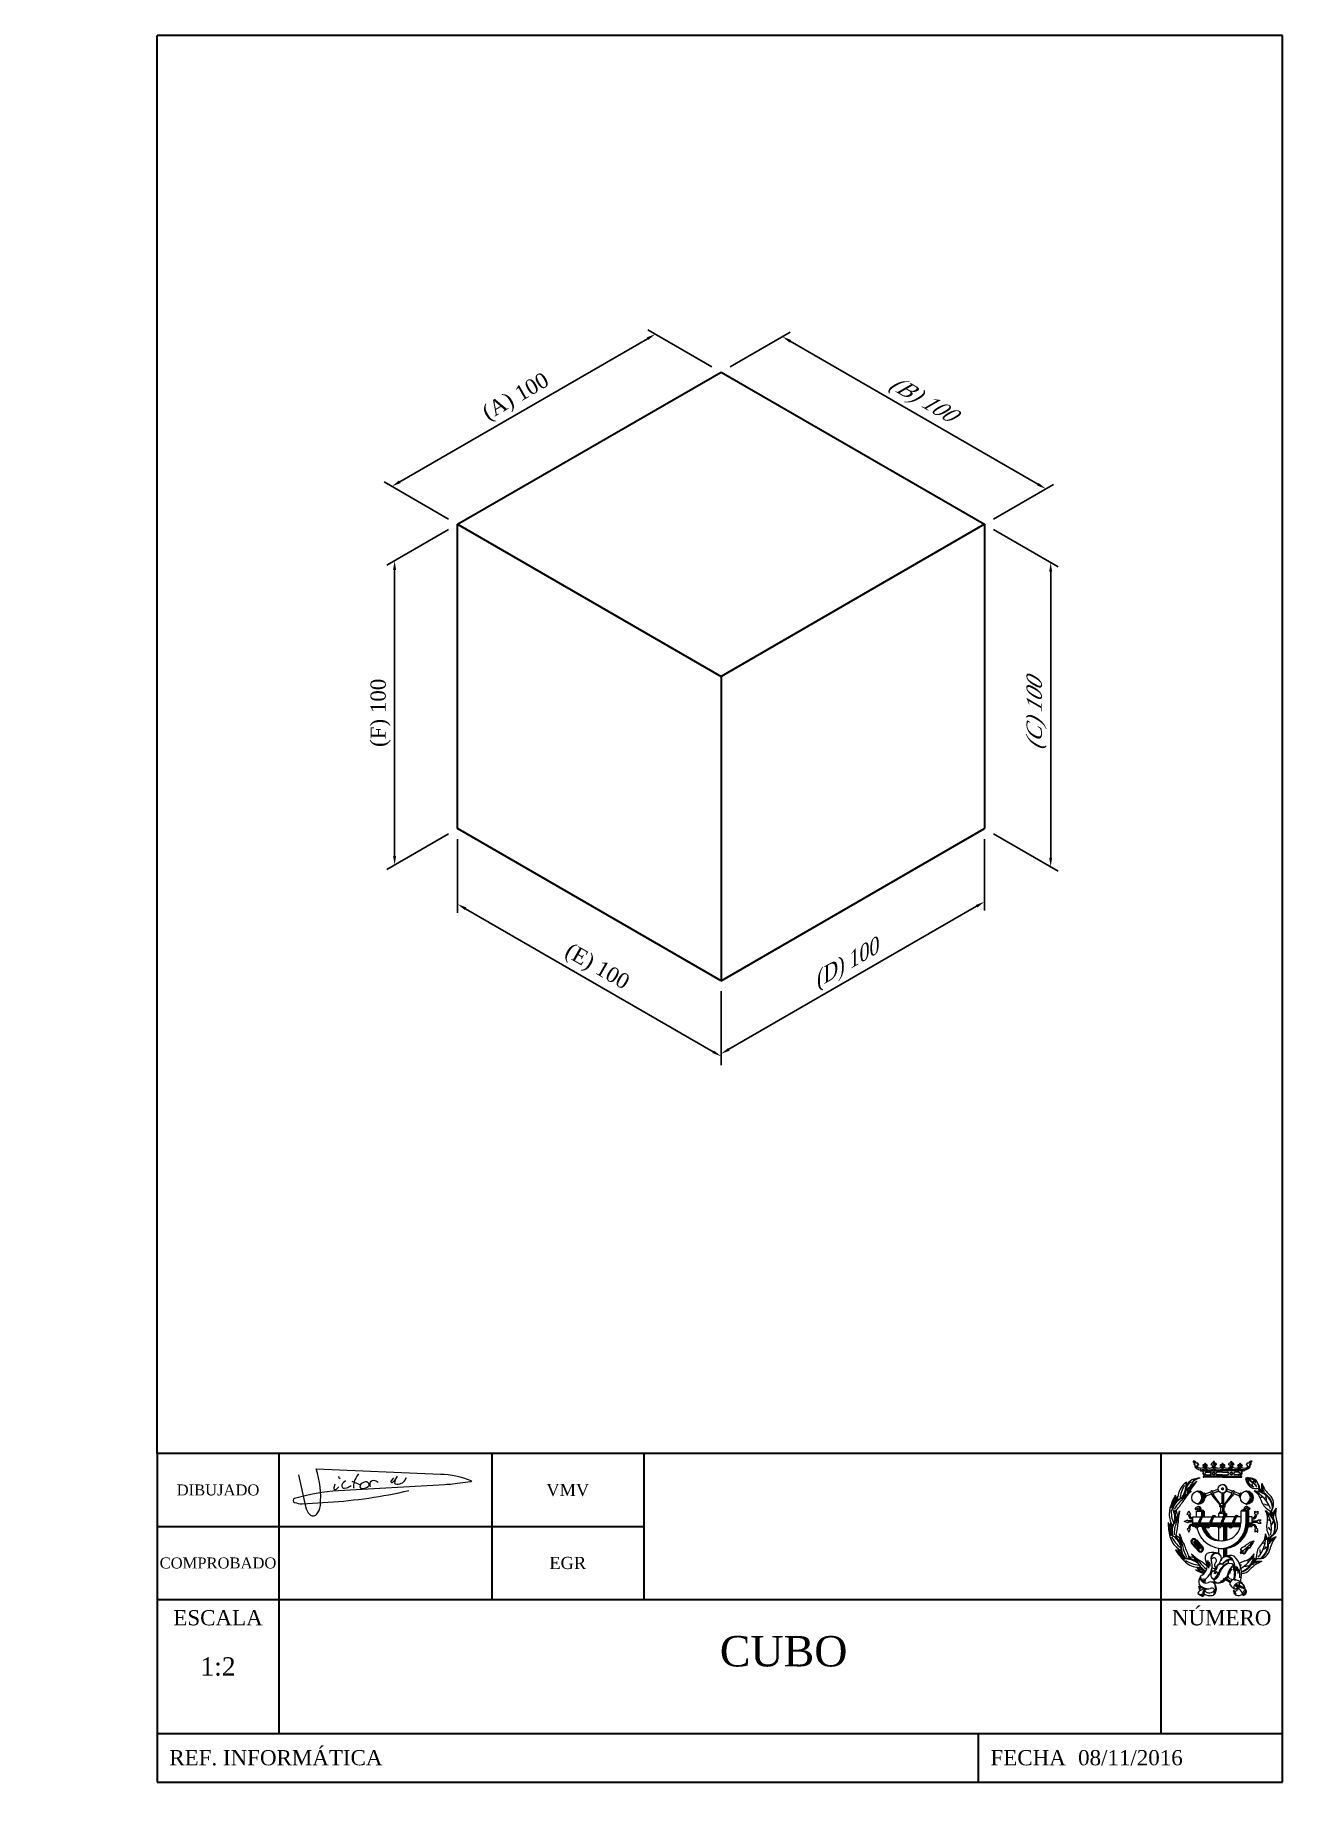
# Model space of a CAD drawing. Header units: millimetres. Extents: x 0 to 205, y 0 to 292.
import ezdxf
from ezdxf.enums import TextEntityAlignment as Align

# ---------------------------------------------------------------- set-up
doc = ezdxf.new("R2010")
doc.units = ezdxf.units.MM
for name, color, linetype, lineweight in [('Acotación', 3, 'Continuous', 15), ('Cajetín y formato', 1, 'Continuous', 35), ('Contorno', 7, 'Continuous', 35), ('Textos y Leyendas', 3, 'Continuous', 15)]:
    doc.layers.add(name, color=color, linetype=linetype, lineweight=lineweight)
doc.styles.add('e1', font='times.ttf')
doc.styles.add('e1+30', font='times.ttf', dxfattribs={"oblique": 30})
doc.styles.add('e1-30', font='times.ttf')
doc.dimstyles.new('ACOE 1', dxfattribs={"dimtxt": 2.5, "dimasz": 1.5, "dimexe": 1.25, "dimexo": 1.5, "dimtad": 1, "dimtoh": 1, "dimdec": 0, "dimlfac": 2, "dimzin": 1, "dimtxsty": 'e1', "dimcen": 2.5, "dimadec": 0, "dimazin": 0, "dimtfac": 1, "dimtdec": 0, "dimtmove": 1, "dimatfit": 0, "dimfxl": 1, "dimarcsym": 0})

msp = doc.modelspace()

# ---------------------------------------------------------------- blocks, each defined once
blk = doc.blocks.new('eps')
at = {"color": 0, "lineweight": 13}
for p, q in [((-3.963027029313707, 9.846248639226573), (-4.359234369097067, 9.846248639226573)), ((-3.963027029313707, 9.768322241926924), (-4.359234369097067, 9.768322241926924)), ((-3.451093501340551, 9.32035310817664), (0.1440957444729065, 9.32035310817664)), ((-3.451093501340551, 9.147251909838587), (0.1440957444729065, 9.147251909838587)), ((-2.939159973367282, 9.768322241926946), (-2.524951330988358, 9.768322241926946)), ((-2.516618398206163, 8.916626619254473), (-1.897855220261818, 8.91662661925448)), ((-1.501084275041876, 9.847480126102937), (-1.086875632662952, 9.847480126102937)), ((-1.501084275041933, 9.768322241926946), (-1.086875632663009, 9.768322241926946)), ((-1.296087612346696, 10.37532928937824), (-1.412888460537488, 10.18648096977507)), ((-1.412888460537488, 10.18648096977507), (-1.296087612346696, 9.997632650171894)), ((-1.296087612346696, 10.18648096977507), (-1.412888460537488, 10.18648096977507)), ((-1.296087612346696, 10.37532928937824), (-1.179286764155961, 10.18648096977507)), ((-1.296087612346696, 10.37532928937824), (-1.296087612346696, 9.997632650171894)), ((-1.296087612346696, 10.35353909865481), (-1.192763785101079, 10.18648096977507)), ((-1.296087612346696, 10.31722211411573), (-1.215225486676218, 10.18648096977507)), ((-1.215225486676218, 10.18648096977507), (-1.296087612346696, 10.05573982543442)), ((-1.192763785101079, 10.18648096977507), (-1.296087612346696, 10.01942284089534)), ((-1.179286764155961, 10.18648096977507), (-1.296087612346696, 9.997632650171894)), ((-1.296087612346696, 10.18648096977507), (-1.179286764155961, 10.18648096977507)), ((0.1440957444729065, 8.91662661925448), (-0.6933295671968267, 8.91662661925448)), ((-0.06300857671658378, 9.768322241926946), (0.3512000656623968, 9.768322241926946)), ((3.739284990286365, 9.32035310817664), (0.1440957444729065, 9.32035310817664)), ((3.739284990286365, 9.147251909838587), (0.1440957444729065, 9.147251909838587)), ((0.1440957444729065, 8.91662661925448), (0.9815210561426966, 8.91662661925448)), ((1.375067206425797, 9.847480126102937), (1.789275848804778, 9.847480126102937)), ((1.375067121608822, 9.768322241926946), (1.789275763987746, 9.768322241926946)), ((1.580063784304002, 10.37532928937824), (1.463262936113267, 10.18648096977507)), ((1.463262936113267, 10.18648096977507), (1.580063784304002, 9.997632650171894)), ((1.580063784304002, 10.18648096977507), (1.463262936113267, 10.18648096977507)), ((1.580063784304002, 10.37532928937824), (1.696864632494794, 10.18648096977507)), ((1.580063784304002, 10.37532928937824), (1.580063784304002, 9.997632650171894)), ((1.580063784304002, 10.35353909865481), (1.683387611549733, 10.18648096977507)), ((1.580063784304002, 10.31722211411573), (1.660925909974594, 10.18648096977507)), ((1.660925909974594, 10.18648096977507), (1.580063784304002, 10.05573982543442)), ((1.683387611549733, 10.18648096977507), (1.580063784304002, 10.01942284089534)), ((1.696864632494794, 10.18648096977507), (1.580063784304002, 9.997632650171894)), ((1.580063784304002, 10.18648096977507), (1.696864632494794, 10.18648096977507)), ((2.804809887152032, 8.916626619254473), (2.186046709207631, 8.91662661925448)), ((2.813142819934171, 9.768322241926946), (3.227351462313095, 9.768322241926946)), ((4.251218518259577, 9.846248639226573), (4.64742585804288, 9.846248639226573)), ((4.251218518259577, 9.768322241926924), (4.64742585804288, 9.768322241926924)), ((0.1440957444729065, 8.260234000651074), (-2.950773465386703, 8.260234000651074)), ((0.1440957444729065, 8.087881058790977), (-2.950773465386703, 8.087881058790977)), ((-2.516618398206163, 8.495627428014089), (-1.897855220261818, 8.495627428014089)), ((-1.496620650898308, 5.773621455635144), (-0.556515261110178, 6.106123375852874)), ((0.1440957444729065, 8.495627428014089), (-0.6933295671968267, 8.495627428014089)), ((0.1440957444729065, 8.495627428014089), (0.9815210561426966, 8.495627428014089)), ((0.1440957444729065, 8.260234000651074), (3.238964954332573, 8.260234000651074)), ((0.1440957444729065, 8.087881058790977), (3.238964954332573, 8.087881058790977)), ((1.697215511809361, 5.494285270115157), (0.7505776165340308, 5.843948176489832)), ((1.796012752076876, 5.773621455635144), (0.8451342749218611, 6.10993366380044)), ((2.804809887152032, 8.495627428014089), (2.186046709207631, 8.495627428014089)), ((-3.995797360264589, 3.214436924595837), (-4.336515444261295, 3.024543873084788)), ((-3.969062593207809, 2.976626209115672), (-4.294348274968229, 2.795334127410555)), ((-3.922508513359276, 2.976626209115672), (-4.263226597355924, 2.786733157604623)), ((-3.884418811665, 2.976626209115672), (-4.225136895661649, 2.786733157604623)), ((-3.863257866279298, 2.976626209115672), (-4.203975950276003, 2.786733157604623)), ((-3.863257866279298, 2.976626209115672), (-3.863257866279298, 2.976626209115672)), ((-3.031550158816003, 5.439475803648037), (-2.869313093689868, 5.487438755416605)), ((-2.775232576576286, 4.730456365509063), (-2.619829549941699, 4.797323467703791)), ((-2.775211750244182, 4.760873927586303), (-2.690500903388568, 4.797323467703791)), ((-2.775119814120671, 4.742668325501135), (-2.648098091320435, 4.797323467703791)), ((-2.690856430953886, 5.351237226830051), (-1.773121332862729, 5.67582709269103)), ((-2.569720437255853, 5.053196996339814), (-1.670395632363807, 5.38538370323468)), ((-2.569720437255853, 5.02850153113404), (-1.662670433674748, 5.363541721329575)), ((-2.569720437255853, 5.01615379853115), (-1.658807834330162, 5.352620730377026)), ((-1.555952474357696, 5.061810745834961), (-1.773121332862729, 5.67582709269103)), ((-1.322623037379174, 5.222350466879313), (-1.517599754152343, 5.773621455635144)), ((-1.303826716918479, 5.203101004235691), (-1.505611695150037, 5.773621455635144)), ((-1.279451792393331, 5.159605108779076), (-1.496620650898308, 5.773621455635144)), ((-0.226720171432703, 3.547783311020844), (-1.450879962561544, 4.967867727124833)), ((-1.395251847056898, 5.487014512778117), (-0.4647174812890853, 5.8307292028828)), ((-1.383664049023309, 5.466599272523354), (-0.4524676046696641, 5.810558516880199)), ((-1.383664049023309, 5.454251539920463), (-0.4460577209903818, 5.800578425133438)), ((-0.1787988713546156, 3.630900351023207), (-1.274914135381437, 5.144109705199384)), ((-0.1997033659044973, 3.594642576152758), (-1.274914135381437, 5.078992851603068)), ((-0.1880897578212171, 3.61478578441411), (-1.271061905368811, 5.109850799712675)), ((-0.3024195581896265, 3.416486602730764), (-0.07916190685836, 3.803715561592618)), ((-0.3024195581896265, 3.416486602730764), (0.1496960505892275, 3.416486602730764)), ((-0.3024195581896265, 3.207978701805153), (-0.3024195581896265, 3.416486602730764)), ((-0.1386972805466939, 3.207978701805153), (-0.3024195581896265, 3.207978701805153)), ((-0.1386972805466939, 3.207978701805153), (0.1496960505892275, 3.207978701805153)), ((-0.1386972805466939, 2.383432419933101), (-0.1386972805466939, 3.207978701805153)), ((-0.07916190685836, 3.803715561592618), (0.1496960505892275, 3.803715561592618)), ((0.01775269697088788, 5.492847573795636), (0.01775269697088788, 3.803715561592618)), ((0.3785540080368719, 3.803715561592618), (0.1496960505892275, 3.803715561592618)), ((0.6018116593681953, 3.416486602730764), (0.1496960505892275, 3.416486602730764)), ((0.4380893817252627, 3.207978701805153), (0.1496960505892275, 3.207978701805153)), ((0.3860458533126803, 3.416486602730764), (0.1627882019813569, 3.803715561592618)), ((0.1960174146519762, 5.492847573795636), (0.1960174146519762, 3.803715561592618)), ((0.2129424536673241, 2.383432419933101), (0.2129424536673241, 3.207978701805153)), ((0.2359743431113088, 5.492847573795636), (0.2359743431113088, 3.803715561592618)), ((0.4610948293319552, 3.416486602730764), (0.2378371780006887, 3.803715561592618)), ((0.2645150062965058, 5.492847573795636), (0.2645150062965058, 3.803715561592618)), ((0.2816394042076809, 5.492847573795636), (0.2816394042076809, 3.803715561592618)), ((0.2973725516890227, 2.383432419933101), (0.2973725516890227, 3.207978701805153)), ((0.536143805351287, 3.416486602730764), (0.3128861540200205, 3.803715561592618)), ((0.5736682933609245, 3.416486602730764), (0.3504106420296011, 3.803715561592618)), ((0.3724215277082976, 2.383432419933101), (0.3724215277082976, 3.207978701805153)), ((0.3766647313102567, 3.207978701805153), (0.3766647313102567, 3.416486602730764)), ((0.6018116593681953, 3.416486602730764), (0.3785540080368719, 3.803715561592618)), ((0.4193271377204155, 2.383432419933101), (0.4193271377204155, 3.207978701805153)), ((0.4380893817252627, 3.207978701805153), (0.6018116593681953, 3.207978701805153)), ((0.4380893817252627, 2.383432419933101), (0.4380893817252627, 3.207978701805153)), ((0.4610948293319552, 3.207978701805153), (0.4610948293319552, 3.416486602730764)), ((0.4781909725331843, 3.630900351023207), (1.574306236559437, 5.144109705198673)), ((0.5000312787117309, 3.593019458823953), (1.684985567145759, 4.967623600370771)), ((0.5174186079780156, 3.562862026955216), (1.725510505401758, 4.964306911181403)), ((0.5261122726112148, 3.547783311020844), (1.750272063740113, 4.967867727124833)), ((0.5267626833488634, 3.207978701805153), (0.5267626833488634, 3.416486602730764)), ((0.5736682933609245, 3.207978701805153), (0.5736682933609245, 3.416486602730764)), ((0.6018116593681953, 3.207978701805153), (0.6018116593681953, 3.416486602730764)), ((1.683056150201764, 5.454251539920463), (0.7364182549264342, 5.803914446295138)), ((1.688028652488242, 5.46831063526983), (0.7413907572129119, 5.817973541644506)), ((1.578843893571843, 5.159605108779076), (1.796012752076876, 5.773621455635144)), ((1.855344575536208, 5.061810745834961), (2.072513434041241, 5.67582709269103)), ((1.85958296571232, 5.145364133540426), (2.047200178035382, 5.67582709269103)), ((1.862919537006178, 5.12616989038932), (2.057325480437726, 5.67582709269103)), ((2.869112538434365, 5.01615379853115), (1.958199935508674, 5.352620730377026)), ((2.874085040720843, 5.030212893880524), (1.963172437795095, 5.366679825726393)), ((2.883271900041905, 5.056187528725843), (1.972359297116213, 5.392654460571713)), ((2.990248532132398, 5.351237226830051), (2.072513434041241, 5.67582709269103)), ((3.074624677754798, 4.730456365509063), (2.91922165112021, 4.797323467703791)), ((3.242236276577671, 5.363373586239611), (3.079999211451536, 5.411336538008179)), ((3.280253126613502, 5.395082843493121), (3.11801606148731, 5.443045795261689)), ((3.311933834976685, 5.420450249295932), (3.149696769850493, 5.4684132010645)), ((3.330942259994572, 5.439475803648037), (3.16870519486838, 5.487438755416605)), ((4.16264996745781, 2.976626209115636), (4.503368051454515, 2.786733157604587)), ((4.205264989243005, 3.214436924595809), (4.545983073239711, 3.02454387308476)), ((4.25022722534311, 3.214436924595809), (4.590945309339759, 3.02454387308476)), ((4.280202049409752, 3.214436924595809), (4.620920133406457, 3.02454387308476)), ((4.295189461443101, 3.214436924595809), (4.63590754543975, 3.02454387308476)), ((-5.547830352091069, 1.029762322393132), (-6.154181736122155, 0.7984588271827704)), ((-5.547830352091069, 0.5671553319724012), (-6.154181736122155, 0.7984588271827704)), ((-5.680125199516056, 1.961584709335135), (-5.393486363428565, 2.540481834163486)), ((-5.481858307328366, 1.961584709335135), (-5.680125199516056, 1.961584709335135)), ((-5.547830352091069, 0.8974365257417176), (-5.547830352091069, 1.029762322393132)), ((-4.726526786964769, 0.8974365257417176), (-5.547830352091069, 0.8974365257417176)), ((-4.726526786964769, 0.6994811286238232), (-5.547830352091069, 0.6994811286238161)), ((-5.547830352091069, 0.6994811286238161), (-5.547830352091069, 0.5671553319724012)), ((-5.393486363428565, 2.540481834163486), (-5.095822956722373, 1.978097198394963)), ((-5.283369612351294, 1.961584709335135), (-5.095822956722373, 1.978097198394963)), ((-4.748784960226203, 0.3795262409661362), (-3.918867646544811, 0.3795262409661362)), ((-4.726526786964769, 1.596917654365534), (-3.424855413873047, 1.596917654365534)), ((-4.726526786964769, 0), (-4.726526786964769, 1.596917654365534)), ((-4.726526786964769, 0.576627585502095), (-3.839578267194895, 0.576627585502095)), ((-4.726526786964769, 0.2438144662758219), (-3.971845638133686, 0.2438144662758219)), ((-4.726526786964769, 0.1417891716913573), (-4.01081479108484, 0.1417891716913573)), ((-4.726526786964769, 0.03976387710689266), (-4.082832672449399, 0.03976387710689266)), ((-4.202420451479497, 0), (-4.726526786964769, 0)), ((-4.150245906162922, 2.528452952745425), (-2.864696248989617, 2.528452952745425)), ((-4.150245906162922, 1.596917654365534), (-4.150245906162922, 2.528452952745425)), ((-3.50747107757627, 2.650029541622985), (-3.964244193874208, 2.650029541622985)), ((-2.335672713503982, 0), (-3.799099830208263, 0)), ((-3.784151101344719, 0.03976387710689266), (-2.21608493447377, 0.03976387710689266)), ((-3.745280395668715, 0.1417891716913573), (-2.144067053109325, 0.1417891716913573)), ((-3.705663383035017, 0.2438144662758219), (-2.105097900158171, 0.2438144662758219)), ((-3.651799505873441, 0.3795262409661362), (-2.052119908569296, 0.3795262409661362)), ((-3.644180993307486, 2.650029541622985), (-3.644180993307486, 2.823798671673934)), ((-3.571173102378282, 0.576627585502095), (-1.97283052921938, 0.576627585502095)), ((-3.50747107757627, 2.650029541622985), (-3.050697961278388, 2.650029541622985)), ((-3.476565888773621, 2.650029541622985), (-3.476565888773621, 2.823798671673934)), ((-3.430011808925087, 2.650029541622985), (-3.430011808925087, 2.823798671673934)), ((-3.391922107230812, 2.650029541622985), (-3.391922107230812, 2.823798671673934)), ((-3.37076116184511, 2.650029541622985), (-3.37076116184511, 2.823798671673934)), ((-3.318861905520862, 2.528452952745425), (-3.318861905520862, 1.740632601047977)), ((-3.133831452859965, 2.528452952745425), (-3.133831452859965, 1.808486520592801)), ((-3.105626488933694, 1.596917654365534), (-3.021534715314885, 1.596917654365534)), ((-3.021534715314885, 1.596917654365534), (-1.558107675897531, 1.596917654365534)), ((-3.016084801166699, 2.528452952745425), (-3.016084801166699, 1.792086996661922)), ((-2.93198004995719, 2.528452952745425), (-2.93198004995719, 1.749755182712377)), ((-2.864696248989617, 2.528452952745425), (-2.864696248989617, 1.686723246395879)), ((-0.4689249141256937, 0), (-1.932352092232748, 0)), ((-1.917403363369203, 0.03976387710689266), (-0.349337196498368, 0.03976387710689266)), ((-1.878532657693199, 0.1417891716913573), (-0.2773193151338091, 0.1417891716913573)), ((-1.838915645059501, 0.2438144662758219), (-0.2383501621826554, 0.2438144662758219)), ((-1.785051767897926, 0.3795262409661362), (-0.1853721705938369, 0.3795262409661362)), ((-1.704425364402823, 0.576627585502095), (-0.106082791243864, 0.576627585502095)), ((-1.238878750958179, 1.596917654365534), (-0.5152434272590085, 1.596917654365534)), ((-0.5152434272590085, 2.12922353915404), (-0.5152434272590085, 1.596917654365534)), ((0.1496960505892275, 2.12922353915404), (-0.5152434272590085, 2.12922353915404)), ((-0.5152434272590085, 1.596917654365534), (0.1496960505892275, 1.596917654365534)), ((-0.2910353962299155, 2.383432419933101), (0.1496960505892275, 2.383432419933101)), ((-0.2910353962299155, 2.12922353915404), (-0.2910353962299155, 2.383432419933101)), ((0.1496960505892275, 0), (-0.1496960505892275, 0)), ((-0.05065562539368784, 0.03976387710689266), (1.517410541477147, 0.03976387710689266)), ((-0.01178491971768381, 0.1417891716913573), (1.589428422841706, 0.1417891716913573)), ((0.02783209291601452, 0.2438144662758219), (1.62839757579286, 0.2438144662758219)), ((0.08169597007758966, 0.3795262409661362), (1.681375567381679, 0.3795262409661362)), ((0.5904274974084274, 2.383432419933101), (0.1496960505892275, 2.383432419933101)), ((0.1496960505892275, 2.12922353915404), (0.8146355284375204, 2.12922353915404)), ((0.308640062078041, 1.596917654365534), (0.1496960505892275, 1.596917654365534)), ((0.1496960505892275, 0), (1.39782284316243, 0)), ((0.1623223735726924, 0.576627585502095), (1.760664946731652, 0.576627585502095)), ((0.3371372033433317, 2.12922353915404), (0.3371372033433317, 2.383432419933101)), ((0.3538236845664642, 1.679123546796049), (0.3538236845664642, 2.12922353915404)), ((0.3538236845664642, -2.342090477608579), (0.3538236845664642, 0)), ((0.4497106673722442, 2.12922353915404), (0.4497106673722442, 2.383432419933101)), ((0.5153785213891524, 2.12922353915404), (0.5153785213891524, 2.383432419933101)), ((0.5622841314012135, 2.12922353915404), (0.5622841314012135, 2.383432419933101)), ((0.5761582608405433, 1.806580592742094), (0.5761582608405433, 2.12922353915404)), ((0.5761582608405433, -2.318690518290055), (0.5761582608405433, 0)), ((0.5904274974084274, 2.12922353915404), (0.5904274974084274, 2.383432419933101)), ((2.1753878000535, 1.596917654365534), (0.6278689870172798, 1.596917654365534)), ((0.7065149552604453, 1.795505826250881), (0.7065149552604453, 2.12922353915404)), ((0.7065149552604453, -2.297135769386962), (0.7065149552604453, 0)), ((0.7640076033349033, 1.772435592113005), (0.7640076033349033, 2.12922353915404)), ((0.7640076033349033, -2.285750011754516), (0.7640076033349033, 0)), ((0.8146355284375204, 2.12922353915404), (0.8146355284375204, 1.740067022576298)), ((0.8146355284375204, 7.105427357601002e-15), (0.8146355284375204, -2.274756488790104)), ((1.801143383718284, 0), (3.089734699332439, 0)), ((1.816092112581828, 0.03976387710689266), (3.098452136576327, 0.03976387710689266)), ((1.854962818257832, 0.1417891716913573), (3.118266601059815, 0.1417891716913573)), ((1.89457983089153, 0.2438144662758219), (3.134464291194547, 0.2438144662758219)), ((1.948443708053105, 0.3795262409661362), (3.150503811387409, 0.3795262409661362)), ((2.029070111548208, 0.576627585502095), (3.162781433793157, 0.576627585502095)), ((3.164088350168129, 1.596917654365534), (2.494616873562336, 1.596917654365534)), ((3.164088350168129, 2.528452952745425), (3.164088350168129, 0.6653823559856349)), ((4.449638007341491, 2.528452952745425), (3.164088350168129, 2.528452952745425)), ((3.806863178754838, 2.650029541622956), (3.3500900624569, 2.650029541622956)), ((3.670153263023622, 2.650029541622956), (3.670153263023622, 2.823798671673913)), ((3.806863178754838, 2.650029541622956), (4.26363629505272, 2.650029541622956)), ((3.853648622285959, 2.650029541622956), (3.853648622285959, 2.823798671673906)), ((3.89861085838595, 2.650029541622956), (3.89861085838595, 2.823798671673906)), ((3.928585682452649, 2.650029541622956), (3.928585682452649, 2.823798671673906)), ((3.943573094485998, 2.650029541622956), (3.943573094485998, 2.823798671673906)), ((4.010891555198668, 0.6653823559856349), (4.010891555198668, 2.528452952745425)), ((4.193702576924807, 0.6653823559856349), (4.193702576924807, 2.528452952745425)), ((4.321670292133149, 0.6653823559856349), (4.321670292133149, 2.528452952745425)), ((4.376513598651002, 0.6653823559856349), (4.376513598651002, 2.528452952745425)), ((4.397844724044717, 0), (5.025918888143337, 0)), ((4.403882500467034, 0.03976387710689266), (5.025918888143337, 0.03976387710689266)), ((4.417640638889225, 0.1417891716913573), (5.025918888143337, 0.1417891716913573)), ((4.428922773468457, 0.2438144662758219), (5.025918888143337, 0.2438144662758219)), ((4.440125762511343, 0.3795262409661362), (5.025918888143337, 0.3795262409661362)), ((4.448721919568698, 0.576627585502095), (5.025918888143337, 0.576627585502095)), ((4.449638007341491, 0.6653823559856349), (4.449638007341491, 2.528452952745425)), ((5.025918888143337, 1.596917654365534), (4.449638007341491, 1.596917654365534)), ((5.025918888143337, 0), (5.025918888143337, 1.596917654365534)), ((5.025918888143337, 0.8974365257417176), (5.847222453269524, 0.8974365257417176)), ((5.025918888143337, 0.6994811286238232), (5.847222453269524, 0.6994811286238161)), ((5.451868260503147, 2.522557393883481), (5.664229821919037, 2.323302333288687)), ((5.451868260503147, 2.097479931281249), (5.451868260503147, 2.522557393883481)), ((5.582761713529749, 1.961584709335135), (5.451868260503147, 2.097479931281249)), ((5.664229821919037, 2.323302333288687), (5.929681773688912, 2.535841064589803)), ((5.929681773688912, 2.084196260574927), (5.781250408506935, 1.961584709335135)), ((5.847222453269524, 0.8974365257417176), (6.035862554396829, 1.061353616188299)), ((5.847222453269524, 0.6994811286238161), (6.035862554396829, 0.5355640381772417)), ((5.929681773688912, 2.535841064589803), (5.929681773688912, 2.084196260574927)), ((6.035862554396829, 1.061353616188299), (6.513676067582594, 1.061353616188299)), ((6.035862554396829, 0.5355640381772417), (6.513676067582594, 0.5355640381772417)), ((6.513676067582594, 1.061353616188299), (6.248224115812718, 0.7984588271827704)), ((6.513676067582594, 0.5355640381772417), (6.248224115812718, 0.7984588271827704)), ((-5.481858307328366, -0.3646670549695941), (-5.680125199516056, -0.3646670549695941)), ((-5.680125199516056, -0.3646670549695941), (-5.393486363428565, -0.9435641797979457)), ((-5.393486363428565, -0.9435641797979457), (-5.095822956722373, -0.3811795440294219)), ((-5.283369612351294, -0.3646670549695941), (-5.095822956722373, -0.3811795440294219)), ((-4.889179848878427, -2.866273597396578), (-3.812265234502775, -4.050925522458769)), ((-4.790237824061705, -2.776329783313429), (-3.713323209686052, -3.96098170837562)), ((-4.541100861034522, -2.768270926680358), (-3.737433238366066, -3.63862744305257)), ((-4.396440688954215, -2.558740654220387), (-3.592773066285815, -3.429097170592598)), ((-4.348220631594131, -2.542622940954224), (-3.544553008925732, -3.412979457326443)), ((-4.340183955367422, -2.325033811861182), (-3.263269340991769, -3.509685736923366)), ((-4.316073926687352, -2.542622940954224), (-3.512406304018953, -3.412979457326443)), ((-4.291963898007339, -2.30891609859502), (-3.215049283631629, -3.493568023657211)), ((-4.259817193100616, -2.30891609859502), (-3.182902578724907, -3.493568023657211)), ((-4.2412419305507, -2.235089997778033), (-3.164327316175047, -3.419741922840217)), ((-4.2412419305507, -2.235089997778033), (-3.164327316175047, -3.419741922840217)), ((-4.19302187319056, -2.218972284511871), (-3.116107258814964, -3.403624209574062)), ((-4.160875168283837, -2.218972284511871), (-3.083960553908184, -3.403624209574062)), ((-0.5152434272590085, -0.1784049686113107), (-0.5152434272590085, -2.274756488790104)), ((3.156259419381115, -4.333966265371402), (5.224278439467923, -2.466023427906769)), ((4.895008338482739, -2.549357496497301), (5.104195544685467, -2.777654084403437)), ((5.139028420227135, -2.493689192233063), (5.25570320343104, -2.376048186698661)), ((5.322244599517603, -2.4521416728929), (5.193573880058636, -2.56451318244472)), ((5.25570320343104, -2.376048186698661), (5.322244599517603, -2.4521416728929)), ((5.582761713529749, -0.3646670549695941), (5.451868260503147, -0.5005622769157085)), ((5.451868260503147, -0.5005622769157085), (5.451868260503147, -0.9256397395179476)), ((5.451868260503147, -0.9256397395179476), (5.664229821919037, -0.7263846789231536)), ((5.664229821919037, -0.7263846789231536), (5.929681773688912, -0.9389234102242696)), ((5.929681773688912, -0.4872786062093866), (5.781250408506935, -0.3646670549695941)), ((5.929681773688912, -0.9389234102242696), (5.929681773688912, -0.4872786062093866)), ((-0.5152434272590085, -3.582835661281948), (-0.5152434272590085, -4.439382639653488)), ((0.3538236845664642, -5.047932222085024), (0.3538236845664642, -3.629711675637523)), ((0.5761582608405433, -4.956811593166336), (0.5761582608405433, -3.613359376657932)), ((0.7065149552604453, -4.900333818553413), (0.7065149552604453, -3.598354683143164)), ((0.7640076033349033, -4.878794221039612), (0.7640076033349033, -3.590451539692303)), ((0.8146355284375204, -3.582835661281948), (0.8146355284375204, -4.861452119927357)), ((3.203083327448326, -4.141175122515897), (3.040849010777038, -4.290118979281615)), ((3.040849010777038, -4.290118979281615), (3.173968141996909, -4.46134142021122)), ((3.149485250282169, -4.190382370970788), (3.296854460542079, -4.363384725326661)), ((3.173968141996909, -4.46134142021122), (3.354069411783598, -4.317776820492732)), ((3.179848544536981, -4.162506479832487), (3.328445843183772, -4.33820220324408)), ((2.010015867999641, -10.48509917464688), (2.336728724931845, -11.04817198593795))]:
    blk.add_line(p, q, dxfattribs=at)
for centre, radius in [((-2.758857893394293, 9.989394049984412), 0.1167449111696856), ((-1.295592393729294, 8.70612702363428), 0.2104995956201957), ((0.1172935032565192, 9.989394049984412), 0.1167449111696856), ((1.583783882675164, 8.70612702363428), 0.2104995956201957), ((2.993444899907274, 9.989394049984412), 0.1167449111696856), ((0.1440957444729065, 6.18666300074247), 0.7052250791921183), ((0.1440957444729065, 6.18666300074247), 0.1576844103141635), ((-3.839940816500416, 4.74639413936422), 1.064827520680158), ((-1.417702133375485, 5.110707927307018), 0.1466427329859926), ((-1.417702133375485, 5.110707927307018), 0.06956527366194916), ((1.717094234553997, 5.110707927307018), 0.1466427329859926), ((1.717094234553997, 5.110707927307018), 0.06956527366194916), ((4.139332917678985, 4.74639413936422), 1.064827520680158)]:
    blk.add_circle(centre, radius, dxfattribs=at)
for centre, radius, start, end in [((-4.572767608558365, 10.37855950879955), 0.3745432018623108, 0, 110.5677791901538), ((-5.589055713257494, 9.845213986870647), 1.250673787900496, 0.047399426287873, 44.97761325719036), ((-4.654513658784879, 10.37855950879955), 0.3745432018623108, 0, 83.73496825873693), ((-4.60249344500437, 10.37855950879955), 0.3745432018623108, 0, 87.72574661376166), ((-4.415794351600653, 10.26745320996916), 0.1400177214159062, 111.4748649917189, 288.1112261990549), ((-4.359234369097067, 9.807285440576756), 0.0389631986498219, 90.0000000000065, 270.0000000000065), ((-3.451093501340551, 10.46484734140441), 1.144494233227773, 217.4874535311847, 308.9217298552066), ((-4.055389532964682, 10.11360975798075), 0.3009986239383668, 0, 118.3291845791614), ((-3.848792381877786, 9.846248639226573), 0.2676604706401367, 87.28995192256208, 180), ((-4.137135583191252, 10.11360975798075), 0.3009986239383668, 0, 82.19561469558374), ((-3.576380682380318, 10.46484734140441), 0.864420702705119, 233.6847769096234, 274.1558032883792), ((-4.085115369410687, 10.11360975798075), 0.3009986239383668, 0, 87.16965839542998), ((-3.796772168097277, 9.846248639226573), 0.2676604706401367, 87.28995192256208, 180), ((-4.044773079540278, 9.807285440576756), 0.03896319864982553, 269.9999999999837, 89.99999999998371), ((-3.767046331651272, 9.846248639226573), 0.2676604706401367, 87.28995192256208, 180), ((-3.522202441930744, 10.46484734140441), 0.864420702705119, 233.6847769096234, 272.3572965199435), ((-3.484954901621563, 10.46484734140441), 0.864420702705119, 233.6847769096234, 271.1222772568188), ((-3.992752865759769, 9.807285440576756), 0.03896319864982553, 269.9999999999837, 89.99999999998371), ((-3.963027029313764, 9.807285440576756), 0.03896319864982553, 269.9999999999837, 89.99999999998371), ((-3.451093501340551, 10.46484734140441), 0.864420702705119, 233.6847769096234, 306.3152230903766), ((-3.451093501340551, 9.233802509007617), 0.08655059916902196, 90, 270), ((-3.683755499195399, 8.415832491555832), 0.8497461519382138, 349.4489377853257, 59.40095279169423), ((-2.96703666512326, 9.9822686533361), 0.1531121676890294, 57.01005875713132, 180), ((-3.156107122597632, 9.76832224192691), 0.216947149230309, 359.9999999999996, 80.45938126182502), ((-2.886160542028051, 8.723073930539485), 0.2317031697739811, 120.0981542952497, 282.0361988526956), ((-3.034602518291194, 9.9822686533361), 0.1531121676890294, 57.01005875713132, 77.2532750076538), ((-2.994063006390434, 9.9822686533361), 0.1531121676890294, 57.01005875713132, 84.93667727435027), ((-2.51616375748722, 10.11069395996136), 0.3675045892372107, 125.9765155305389, 180), ((-2.814688005167, 9.989394049984412), 0.1167449111696856, 283.8341088750373, 76.16589112495949), ((-2.790057073502567, 9.989394049984412), 0.1167449111696856, 277.6788956138611, 82.32110438614207), ((-3.015513400036411, 10.11069395996136), 0.3675045892372107, 0, 47.20488184473367), ((-2.770352328171043, 9.989394049984412), 0.1167449111696856, 272.8217456964196, 87.17825430358039), ((-2.974973888135651, 10.11069395996136), 0.3675045892372107, 0, 51.374770068346), ((-2.947947546868477, 10.11069395996136), 0.3675045892372107, 0, 54.02348446946108), ((-2.013017803015146, 10.46484734140441), 1.144494233227773, 231.0782701447934, 308.9217298552066), ((-2.516618398206163, 8.70612702363428), 0.2104995956201957, 90, 270), ((-2.138304984054969, 10.46484734140441), 0.864420702705119, 233.6847769096234, 274.1558032883792), ((-2.084126743605339, 10.46484734140441), 0.864420702705119, 233.6847769096234, 272.3572965199435), ((-2.375570034926, 9.76832224192691), 0.216947149230309, 99.54061873817176, 180), ((-2.497074639232437, 9.9822686533361), 0.1531121676890294, 0, 122.9899412428687), ((-2.046879203296157, 10.46484734140441), 0.864420702705119, 233.6847769096234, 271.1222772568188), ((-2.335030523025239, 9.76832224192691), 0.216947149230309, 99.54061873817176, 180), ((-2.564640492400372, 9.9822686533361), 0.1531121676890294, 0, 77.2532750076538), ((-2.308004181758065, 9.76832224192691), 0.216947149230309, 99.54061873817176, 180), ((-2.013017803015146, 10.46484734140441), 0.864420702705119, 233.6847769096234, 306.3152230903766), ((-2.524100980499611, 9.9822686533361), 0.1531121676890294, 0, 84.93667727435027), ((-1.982923583054571, 8.70612702363428), 0.2104995956201957, 270, 90), ((-1.922160466774017, 8.70612702363428), 0.2104995956201957, 270, 90), ((-1.897855220261818, 8.70612702363428), 0.2104995956201957, 270, 90), ((-1.485987818115291, 10.12440770394838), 0.2693641320257353, 87.59465767247649, 179.9999999999996), ((-1.751635440688744, 9.847480126102937), 0.2769525154495833, 359.9999999999996, 90.7688924481236), ((-1.501084275041876, 9.807901184014924), 0.03957894208801471, 90, 270), ((-1.065721784438608, 10.39353450495311), 0.4089611408005564, 123.9273647214296, 180), ((-1.627489007604481, 10.39353450495311), 0.4089611408005564, 0, 46.62091403047686), ((-1.380660756522047, 8.70612702363428), 0.2104995956201957, 281.6576240919854, 78.34237590801136), ((-1.572914474984657, 10.39353450495311), 0.4089611408005564, 0, 51.67664444347339), ((-1.31989764024155, 8.70612702363428), 0.2104995956201957, 273.3096567009228, 86.69034329907718), ((-1.541729027773385, 10.39353450495311), 0.4089611408005564, 0, 54.41069116568686), ((-1.522238123266277, 10.39353450495311), 0.4089611408005564, 0, 56.0726352785704), ((-0.5749421046897396, 10.46484734140441), 1.144494233227773, 231.0782701447934, 308.9217298552066), ((-1.207222973927855, 10.12440770394838), 0.2693641320257353, 0, 92.40534232752023), ((-0.941575351354345, 9.847480126102937), 0.2769525154495833, 89.2311075518764, 180), ((-0.7002292857295629, 10.46484734140441), 0.864420702705119, 233.6847769096234, 274.1558032883792), ((-1.152648441307974, 10.12440770394838), 0.2693641320257353, 0, 92.40534232752023), ((-0.8870008187345206, 9.847480126102937), 0.2769525154495833, 89.2311075518764, 180), ((-0.6460510452799326, 10.46484734140441), 0.864420702705119, 233.6847769096234, 272.3572965199435), ((-1.121462994096703, 10.12440770394838), 0.2693641320257353, 0, 92.40534232752023), ((-0.8558153715232493, 9.847480126102937), 0.2769525154495833, 89.2311075518764, 180), ((-0.6088035049707514, 10.46484734140441), 0.864420702705119, 233.6847769096234, 271.1222772568188), ((-1.101972089589594, 10.12440770394838), 0.2693641320257353, 0, 92.40534232752023), ((-0.8363244670161407, 9.847480126102937), 0.2769525154495833, 89.2311075518764, 180), ((-1.086875632662952, 9.807901184014924), 0.03957894208801108, 270, 90), ((-0.5749421046897396, 10.46484734140441), 0.864420702705119, 233.6847769096234, 306.3152230903766), ((-0.6933295671968267, 8.70612702363428), 0.2104995956201957, 90, 270), ((-0.09088526847244793, 9.9822686533361), 0.1531121676890294, 57.01005875713132, 180), ((-0.2799557259468202, 9.76832224192691), 0.216947149230309, 359.9999999999996, 80.45938126182502), ((-0.1584511216403826, 9.9822686533361), 0.1531121676890294, 57.01005875713132, 77.2532750076538), ((-0.1179116097396218, 9.9822686533361), 0.1531121676890294, 57.01005875713132, 84.93667727435027), ((0.3599876391635348, 10.11069395996136), 0.3675045892372107, 125.9765155305389, 180), ((0.06146339148375546, 9.989394049984412), 0.1167449111696856, 283.8341088750373, 76.16589112495949), ((0.08609432314818832, 9.989394049984412), 0.1167449111696856, 277.6788956138611, 82.32110438614207), ((-0.1393620033855996, 10.11069395996136), 0.3675045892372107, 0, 47.20488184473367), ((0.1057990684797687, 9.989394049984412), 0.1167449111696856, 272.8217456964196, 87.17825430358039), ((-0.09882249148483879, 10.11069395996136), 0.3675045892372107, 0, 51.374770068346), ((-0.07179615021766494, 10.11069395996136), 0.3675045892372107, 0, 54.02348446946108), ((0.8631335936355526, 10.4648473414044), 1.144494233227773, 231.0782701447934, 308.9217298552066), ((0.5005813617247554, 9.76832224192691), 0.216947149230309, 99.54061873817176, 180), ((0.3790767574183178, 9.9822686533361), 0.1531121676890294, 0, 122.9899412428687), ((0.5411208736255162, 9.76832224192691), 0.216947149230309, 99.54061873817176, 180), ((0.3115109042503832, 9.9822686533361), 0.1531121676890294, 0, 77.2532750076538), ((0.56814721489269, 9.76832224192691), 0.216947149230309, 99.54061873817176, 180), ((0.8631335936355526, 10.4648473414044), 0.864420702705119, 233.6847769096234, 306.3152230903766), ((0.352050416151144, 9.9822686533361), 0.1531121676890294, 0, 84.93667727435027), ((0.6841645182799994, 10.4648473414044), 1.144494233227773, 274.4843603698648, 308.9217298552066), ((0.7714665062583208, 10.4648473414044), 1.144494233227773, 272.2951369918434, 308.9217298552066), ((0.8282127984442695, 10.4648473414044), 1.144494233227773, 270.8741380013587, 308.9217298552066), ((0.8964526933499428, 8.70612702363428), 0.2104995956201957, 270, 90), ((0.9572158096304975, 8.70612702363428), 0.2104995956201957, 270, 90), ((0.9815210561426966, 8.70612702363428), 0.2104995956201957, 270, 90), ((1.390163663352439, 10.12440770394838), 0.2693641320257353, 87.59465767247649, 179.9999999999996), ((1.124516040778929, 9.847480126102937), 0.2769525154495833, 359.9999999999996, 90.7688924481236), ((1.375067206425797, 9.807901184014924), 0.03957894208801471, 90, 270), ((1.810429697029122, 10.39353450495311), 0.4089611408005564, 123.9273647214296, 180), ((1.248662473863192, 10.39353450495311), 0.4089611408005564, 0, 46.62091403047686), ((1.498715519882467, 8.70612702363428), 0.2104995956201957, 281.6576240919854, 78.34237590801136), ((1.303237006483016, 10.39353450495311), 0.4089611408005564, 0, 51.67664444347339), ((1.559478636162964, 8.70612702363428), 0.2104995956201957, 273.3096567009228, 86.69034329907718), ((1.334422453694287, 10.39353450495311), 0.4089611408005564, 0, 54.41069116568686), ((2.301209291960959, 10.4648473414044), 1.144494233227773, 231.0782701447934, 308.9217298552066), ((1.353913358201396, 10.39353450495311), 0.4089611408005564, 0, 56.0726352785704), ((1.668928507539874, 10.12440770394838), 0.2693641320257353, 0, 92.40534232752023), ((1.934576130113328, 9.847480126102937), 0.2769525154495833, 89.2311075518764, 180), ((1.723503040159699, 10.12440770394838), 0.2693641320257353, 0, 92.40534232752023), ((1.989150662733152, 9.847480126102937), 0.2769525154495833, 89.2311075518764, 180), ((1.75468848737097, 10.12440770394838), 0.2693641320257353, 0, 92.40534232752023), ((2.020336109944481, 9.847480126102937), 0.2769525154495833, 89.2311075518764, 180), ((1.774179391878079, 10.12440770394838), 0.2693641320257353, 0, 92.40534232752023), ((2.039827014451532, 9.847480126102937), 0.2769525154495833, 89.2311075518764, 180), ((1.789275848804778, 9.807901184014924), 0.03957894208801108, 270, 90), ((2.301209291960959, 10.4648473414044), 0.864420702705119, 233.6847769096234, 306.3152230903766), ((2.186046709207631, 8.70612702363428), 0.2104995956201957, 90, 270), ((2.122240216605405, 10.4648473414044), 1.144494233227773, 274.4843603698648, 308.9217298552066), ((2.209542204583727, 10.4648473414044), 1.144494233227773, 272.2951369918434, 308.9217298552066), ((2.266288496769619, 10.4648473414044), 1.144494233227773, 270.8741380013587, 308.9217298552066), ((2.785266128178307, 9.9822686533361), 0.1531121676890294, 57.01005875713132, 180), ((2.596195670703878, 9.76832224192691), 0.216947149230309, 359.9999999999996, 80.45938126182502), ((2.719741524359279, 8.70612702363428), 0.2104995956201957, 270, 90), ((2.717700275010316, 9.9822686533361), 0.1531121676890294, 57.01005875713132, 77.2532750076538), ((2.758239786911076, 9.9822686533361), 0.1531121676890294, 57.01005875713132, 84.93667727435027), ((2.780504640639833, 8.70612702363428), 0.2104995956201957, 270, 90), ((2.804809887152032, 8.70612702363428), 0.2104995956201957, 270, 90), ((3.23613903581429, 10.11069395996136), 0.3675045892372107, 125.9765155305389, 180), ((2.93761478813451, 9.989394049984412), 0.1167449111696856, 283.8341088750373, 76.16589112495949), ((2.962245719798943, 9.989394049984412), 0.1167449111696856, 277.6788956138611, 82.32110438614207), ((2.736789393265155, 10.11069395996136), 0.3675045892372107, 0, 47.20488184473367), ((2.981950465130524, 9.989394049984412), 0.1167449111696856, 272.8217456964196, 87.17825430358039), ((2.777328905165916, 10.11069395996136), 0.3675045892372107, 0, 51.374770068346), ((2.80435524643309, 10.11069395996136), 0.3675045892372107, 0, 54.02348446946108), ((3.739284990286365, 10.46484734140441), 1.144494233227773, 231.0782701447934, 322.5125464688153), ((3.886878625348515, 8.415832491555832), 0.8497461519382138, 120.5990472083058, 190.5510622146743), ((3.947641741629013, 8.415832491555832), 0.8497461519382138, 120.5990472083058, 190.5510622146743), ((3.971946988141269, 8.415832491555832), 0.8497461519382138, 120.5990472083058, 190.5510622146743), ((3.150046784461665, 8.723073930539485), 0.2317031697739811, 263.9635534316143, 55.04310785142329), ((3.08928366818111, 8.723073930539485), 0.2317031697739811, 279.0748170954139, 42.5407507593589), ((3.174352030973864, 8.723073930539485), 0.2317031697739811, 257.9638011473044, 59.90184570475032), ((3.37673275837551, 9.76832224192691), 0.216947149230309, 99.54061873817176, 180), ((3.255228154069073, 9.9822686533361), 0.1531121676890294, 0, 122.9899412428687), ((3.417272270276271, 9.76832224192691), 0.216947149230309, 99.54061873817176, 180), ((3.187662300901138, 9.9822686533361), 0.1531121676890294, 0, 77.2532750076538), ((3.444298611543445, 9.76832224192691), 0.216947149230309, 99.54061873817176, 180), ((3.739284990286365, 10.4648473414044), 0.864420702705119, 233.6847769096234, 306.3152230903766), ((3.228201812801899, 9.9822686533361), 0.1531121676890294, 0, 84.93667727435027), ((3.560315914930754, 10.4648473414044), 1.144494233227773, 274.4843603698648, 322.5125464688157), ((3.647617902909076, 10.4648473414044), 1.144494233227773, 272.2951369918434, 322.5125464688157), ((3.704364195094968, 10.4648473414044), 1.144494233227773, 270.8741380013587, 322.5125464688153), ((3.739284990286365, 9.233802509007617), 0.08655059916902196, 270, 90), ((4.343581021910552, 10.11360975798075), 0.3009986239383668, 61.67081542083859, 180), ((4.055237820597085, 9.846248639226573), 0.2676604706401367, 359.9999999999996, 92.7100480774379), ((4.251218518259634, 9.807285440576756), 0.03896319864982553, 90.00000000001627, 270.0000000000163), ((4.269262507110625, 10.11360975798075), 0.3009986239383668, 61.67081542083859, 82.90855849956058), ((4.320713786587476, 10.11360975798075), 0.3009986239383668, 61.67081542083859, 87.82306087884606), ((4.860959097504178, 10.37855950879955), 0.3745432018623108, 69.43222080984619, 180), ((5.802928687403437, 9.845213986870647), 1.250673787900496, 135.0223867428096, 179.9526005737121), ((4.573107343243009, 9.807285440576756), 0.0389631986498219, 269.9999999999935, 89.99999999999349), ((5.854379966880288, 9.845213986870647), 1.250673787900496, 135.0223867428096, 179.9526005737121), ((4.62455862271986, 9.807285440576756), 0.0389631986498219, 269.9999999999935, 89.99999999999349), ((5.877247202203307, 9.845213986870647), 1.250673787900496, 135.0223867428096, 179.9526005737121), ((4.64742585804288, 9.807285440576756), 0.0389631986498219, 269.9999999999935, 89.99999999999349), ((4.668772259573132, 10.26745320996916), 0.1400177214159062, 265.9619759618212, 55.51935707783024), ((4.633558678599798, 10.26745320996916), 0.1400177214159062, 280.631630725433, 41.86309358763256), ((4.691180902010728, 10.26745320996916), 0.1400177214159062, 256.9939850413759, 63.81458852701459), ((4.703985840546466, 10.26745320996916), 0.1400177214159062, 251.8887738009451, 68.52513500828105), ((-3.501926686922161, 4.373086127051565), 3.748136780534517, 135.6062005343879, 171.6883664161263), ((-1.918211426201367, 4.017212270391028), 4.992734020040634, 146.9834151531611, 173.8097786629147), ((-9.301823343017588, 6.823355840625183), 3.444976366090905, 319.8481742075064, 357.5337641173951), ((-8.996278203597171, 6.649431683204973), 3.156058728356258, 321.343310202624, 349.0169159051951), ((-5.621476203121063, 6.516707652287472), 0.7355965311421275, 99.94332440638932, 139.4189451562964), ((-5.384226898411498, 5.427679547442835), 0.8055834517613182, 92.36697295760173, 135.4695058231246), ((-5.549831906475106, 5.491425020562602), 0.7528723344367358, 79.87635441621924, 119.8354276339305), ((-7.547327087429835, 6.454141074646188), 1.701697659292002, 346.3131939153645, 7.461256157579612), ((-5.125741636898113, 6.824499395815543), 0.7493372285114888, 146.2089794569848, 191.4991648764703), ((-4.147354625192747, 5.914689721261823), 1.87390834245658, 113.5016590654119, 156.0589131282462), ((-4.258018250056807, 5.818269733519635), 1.659857782492968, 117.9975435050726, 164.2903555745663), ((-5.201566004252982, 5.599005536245727), 0.6693559857785124, 108.8199659684288, 160.270827973703), ((-6.541484199694651, 5.78352073883913), 0.9674700699519805, 319.1940284792873, 7.376896910057807), ((-6.402970129424375, 5.734834275131114), 0.8664736886205482, 325.3644581886118, 8.016070071118001), ((-7.48617669749774, 7.631788223234992), 2.821272535692497, 311.7099289727518, 337.6700352090564), ((-6.668429648914127, 7.766217261050443), 1.896042103177214, 304.6477395321921, 338.4711301566122), ((-5.261113327239968, 5.949286922423028), 0.323586860880438, 118.9000231172899, 187.3768969100578), ((-6.33863844424252, 7.278488666778188), 1.629217285008552, 297.926784086568, 333.8272095797901), ((-8.807959027254356, 7.869191068748279), 4.143782279136871, 324.0238156834035, 341.5805281542634), ((-6.632499372683469, 7.645386470363256), 1.863401310526892, 310.6951771513529, 335.6300054823153), ((-32.22616586722893, 35.03134066219137), 39.41356442130242, 313.4342965258948, 315.556300931964), ((-14.70871029272286, 14.31490182994341), 12.65567996879655, 319.8454049020033, 327.0621685643959), ((-6.166971103976152, 9.674708926311439), 3.0573575176061, 292.1998141113858, 312.8609423383252), ((-3.61745809730121, 6.562631412085537), 1.38375153432196, 87.14440568803855, 158.4711301566122), ((-3.37888261812418, 4.147465042650772), 3.800987035800462, 92.55796722587188, 113.5016590654119), ((-3.283830372261093, 6.030197205411618), 1.932678704950346, 97.87170558599131, 146.2714985941527), ((-2.950773465386703, 8.174057529721026), 0.08617647093004809, 90, 270), ((-1.634870991880518, 5.724724274163087), 0.1466427329859916, 19.47796354913082, 199.4779635491305), ((-1.655850095134497, 5.724724274163087), 0.1466427329859916, 19.47796354913082, 85.89805276550004), ((-1.643862036132191, 5.724724274163087), 0.1466427329859916, 19.47796354913082, 88.24324873495516), ((0.1096261848363156, 6.18666300074247), 0.7052250791921183, 271.4003734344859, 88.59962656551414), ((0.1096261848363156, 6.18666300074247), 0.1576844103141635, 276.2749190780402, 83.72508092195976), ((0.1293230760572328, 6.18666300074247), 0.7052250791921183, 270.6001112646006, 89.39988873539936), ((0.1293230760572328, 6.18666300074247), 0.1576844103141635, 272.6848608318306, 87.31513916816938), ((1.93426309305903, 5.724724274163087), 0.1466427329859916, 340.5220364508692, 160.5220364508692), ((1.908949837053228, 5.724724274163087), 0.1466427329859916, 340.5220364508692, 85.04868247058518), ((1.919075139455572, 5.724724274163087), 0.1466427329859916, 340.5220364508692, 87.03157790972622), ((3.238964954332573, 8.174057529721026), 0.08617647093004809, 270, 90), ((7.159603517052233, 9.806272136840548), 3.796124405123201, 211.9588922456897, 240.0880448876889), ((2.625004793317544, 3.974735551334177), 4.041719672789668, 55.35430134382341, 71.02990848493788), ((6.044599796834177, 8.193556340289177), 2.142760199505092, 190.6666494969517, 226.8392602105376), ((5.800451638460913, 10.68563614202454), 3.248464165769109, 235.2409712942558, 251.5698086837962), ((4.487040676105607, 8.187581231670372), 0.5650388846587521, 197.5886353412478, 243.3758854028088), ((3.22785629162405, 4.772629584731057), 3.105697209708675, 33.71972743939192, 72.90733936066094), ((5.385589030626193, 9.055207442299945), 1.536380721204357, 222.0386588480043, 242.7491552983074), ((3.851764689069455, 6.371907300838899), 1.700471559684814, 66.45355302557867, 76.6455730610349), ((1.732808485043392, 6.710654975321539), 2.835475669272689, 22.00709811047821, 27.64739935580559), ((5.552798597831213, 7.66538703039646), 1.247841708692346, 185.822094111297, 201.4834666087145), ((4.516073881273201, 7.295222406350604), 0.3431333456022053, 235.3427614176872, 289.9910926658321), ((5.171620189980274, 10.21496777569348), 2.572621211884538, 251.6495021893674, 260.021379002798), ((4.70084654172706, 6.578585914839181), 1.362819767604594, 44.23221169178274, 97.15550105346755), ((2.929721756024946, 6.761270995368179), 1.982967260836564, 17.89464528803672, 36.14162203636636), ((4.261680201418869, 6.384805049889636), 1.569285307469869, 24.74404652828512, 80.11467408069025), ((3.193430002973855, 6.686053507060002), 1.827213074830783, 19.87751663039211, 42.9392271896212), ((5.597200986373934, 7.716470308391678), 1.488713735228295, 226.8392602105376, 274.6113959936157), ((2.304096631184962, 3.51034555833111), 4.606201837365898, 40.41602962930628, 55.35430134382341), ((5.267573243856759, 6.835731218852203), 0.287219934097904, 146.5975742962959, 219.5114740218018), ((5.274032068986855, 7.983312891521891), 0.6213570713346929, 248.5589649912175, 287.9045957157621), ((5.119306304170323, 7.627913207972163), 0.2107175968086449, 337.866366032691, 49.18207840201243), ((3.85987859777282, 6.028939806446601), 2.328170187332126, 14.85703036259251, 45.36490386862636), ((4.300913816053196, 6.189230624227932), 1.920980790421381, 14.65133204553649, 44.23221169178274), ((5.813216031468301, 6.005777828638699), 0.2464063504342719, 47.4791962403974, 113.012132749717), ((3.196781702141152, 3.152521410755007), 4.117685310400369, 37.99103542537595, 47.4791962403974), ((6.379638392280754, 6.46389806146378), 0.3143788088757678, 148.981692997662, 213.6761536399392), ((6.206455501845539, 5.881954264879525), 0.1219175660999847, 106.3180768367839, 338.090850910681), ((6.488000258209581, 6.526800463490972), 0.3905671906064132, 165.3013314840188, 211.0944112393144), ((6.161974667933123, 5.882070152919098), 0.08747367973023323, 44.00950652073008, 132.1151045506254), ((14.70585780884755, 12.01179086224735), 10.31962964540157, 213.6761536399392, 217.1800746678347), ((6.59848775790374, 6.549628980399717), 0.456638585118551, 164.0495101205159, 210.8494571518065), ((11.26699983715361, 9.409041570777816), 5.971440847667773, 211.0944112393144, 216.5148433575627), ((15.3107459904532, 11.75337522649353), 10.60466393512439, 210.8494571518065, 213.5711907001674), ((6.610579668248477, 5.842543564823551), 0.1434615231335957, 335.1403855151762, 280.0193451722766), ((10.98541431933461, 6.472240868594689), 4.431340763680706, 171.6790112542258, 186.3391935204341), ((6.524869192448023, 5.715473768192062), 0.2634835727783578, 29.58106553567739, 82.41842886245004), ((6.60661360536767, 5.867215880313225), 0.1399495624994383, 12.17165363556628, 101.4462047443989), ((12.24856541732169, 6.723516114417436), 5.66129329343367, 176.0496023698961, 187.2952028874068), ((12.67975591624418, 7.747029088905478), 6.111951535424345, 185.9492672294462, 198.8326750623758), ((11.02759883930321, 8.619129234504129), 4.67589915373006, 198.7832862630454, 228.054935114879), ((-4.8665538906655, 2.050536642680385), 3.748136780534517, 165.6062005343884, 201.688366416127), ((0.3203602036905977, 0.5946909491601389), 9.134933694033325, 150.1512315384161, 164.8487684615844), ((-1.138678747755819, 1.878418494639618), 7.240883268952842, 153.2169260208369, 171.0794979285828), ((-2.678383767168725, 2.968603069404182), 5.382364718070664, 156.1926740159738, 181.1018929345385), ((-5.311404312756281, 2.089452320777099), 2.855704304461465, 118.3783112533459, 164.2397504217521), ((-0.2587829791660852, 2.406941655452648), 7.814412500875352, 165.9013582295578, 176.638843065001), ((-5.848235294334813, 2.597352080292879), 2.22766671078956, 130.5199193995685, 173.0968722421976), ((-5.715792690724584, 2.433338072228132), 2.383394014321266, 131.8446712786658, 169.5630594578833), ((-6.573508856370609, 3.62627477275916), 1.437559026227449, 116.3108895176407, 164.5878576327694), ((-5.049023568233963, 3.136089679072974), 2.799465941053666, 140.5494015291041, 170.0065500987091), ((-3.056651950410014, 0.1954115462033457), 5.42553908756297, 128.1649582002097, 150.6334526915864), ((-18.53358177478151, 12.70276448033893), 14.92390045417527, 317.9296530246883, 325.8383395011737), ((-22.77020211187369, 6.307665343808623), 15.56827631437639, 351.7593471373826, 354.7586664013073), ((24.29452536993438, 0.3122581150347514), 31.83964921921084, 171.6883664161267, 173.1259004723279), ((-5.400606681700651, 2.334210208962489), 2.672832070034699, 115.5689454468187, 135.4627499532246), ((-9.975881939689657, 10.72403394475594), 6.958232283540049, 298.3783112533459, 315.3896812725181), ((-20.7405255145872, 28.22527565801283), 27.4328654711966, 301.1398729754104, 303.1916159102487), ((-19.4161634973176, 30.15229344702939), 28.36753511038512, 297.2693246255462, 298.9428025473535), ((-11.65079734870665, 11.1303770482572), 8.482473195224635, 308.1649582002098, 321.3918978243822), ((-9.935377862307405, 7.296675268018689), 4.359665512051328, 324.4513479290444, 340.270827973703), ((7.381412930338286, -4.883709175268798), 16.39495977741319, 139.1616604988266, 145.8383395011737), ((-4.236462938298416, 2.92446672403284), 0.1415130372503116, 134.9929448487116, 283.2716906467368), ((-4.327573155283744, 4.74639413936422), 1.064827520680158, 283.2365833146922, 76.76341668530783), ((-3.790936331804915, 2.846862352767452), 0.4208076839084111, 356.8581513011853, 119.1323177477253), ((-4.150894771666572, 4.74639413936422), 1.064827520680158, 278.395852620569, 81.60414737943094), ((-3.896741058733483, 2.846862352767452), 0.148556597844348, 69.13856319454263, 119.1323177477253), ((-4.030753470806928, 4.74639413936422), 1.064827520680158, 275.1404759441849, 84.8595240558119), ((-3.850186978884949, 2.846862352767452), 0.148556597844348, 78.49689008135225, 119.1323177477253), ((-3.94594784667072, 4.74639413936422), 1.064827520680158, 272.8531693065296, 87.14683069347039), ((-3.812097277190674, 2.846862352767452), 0.148556597844348, 85.91583192393658, 119.1323177477253), ((-3.896477899257889, 4.74639413936422), 1.064827520680158, 271.52124019354, 88.47875980646003), ((-3.790936331804915, 2.846862352767452), 0.148556597844348, 351.0685991531462, 119.1323177477253), ((-3.861142222534454, 4.74639413936422), 1.064827520680158, 270.5704074735815, 89.4295925264185), ((-3.896741058733483, 2.846862352767452), 0.4208076839084111, 356.8581513011853, 82.7778798872174), ((-3.850186978884949, 2.846862352767452), 0.4208076839084111, 356.8581513011853, 85.96297464744605), ((-3.812097277190674, 2.846862352767452), 0.4208076839084111, 356.8581513011853, 88.55924607557655), ((-3.15621224096526, 5.019117220618611), 0.5158289627187486, 334.5340024596608, 61.94638344232627), ((-3.113809428897127, 5.019117220618611), 0.5158289627187486, 334.5340024596608, 63.8843626132852), ((-3.085540887518391, 5.019117220618611), 0.5158289627187486, 334.5340024596608, 65.2168524947551), ((-1.438681236629463, 5.110707927307018), 0.1466427329859926, 274.1019472345, 85.89805276550004), ((-1.438681236629463, 5.110707927307018), 0.06956527366194916, 278.6725476900394, 81.32745230996056), ((-1.426693177627214, 5.110707927307018), 0.1466427329859926, 271.7567512650448, 88.24324873495516), ((-1.426693177627214, 5.110707927307018), 0.06956527366194916, 273.7052116181132, 86.29478838188676), ((1.691780978548195, 5.110707927307018), 0.1466427329859926, 274.9513175294148, 85.04868247058518), ((1.691780978548195, 5.110707927307018), 0.06956527366194916, 280.4827145145318, 79.51728548546505), ((1.701906280950539, 5.110707927307018), 0.1466427329859926, 272.9684220902738, 87.03157790972622), ((1.701906280950539, 5.110707927307018), 0.06956527366194916, 276.2670873662081, 83.73291263378867), ((1.908949837053228, 5.724724274163087), 0.1466427329859916, 157.2223439261433, 160.5220364508692), ((1.919075139455572, 5.724724274163087), 0.1466427329859916, 158.5429216106946, 160.5220364508692), ((3.384932988696903, 5.019117220618611), 0.5158289627187486, 114.7831475052419, 205.4659975403392), ((4.090328432983483, 2.846862352767424), 0.4208076839084111, 60.86768225227431, 183.1418486988143), ((4.000403960783387, 2.846862352767424), 0.148556597844348, 72.3825219194361, 188.9314008468529), ((3.651700578895657, 4.74639413936422), 1.064827520680158, 283.2365833146922, 76.76341668530783), ((4.045366196883435, 2.846862352767424), 0.148556597844348, 81.29597136611487, 188.9314008468529), ((4.075341020950077, 2.846862352767424), 0.148556597844348, 87.10857660254061, 188.9314008468529), ((4.090328432983483, 2.846862352767424), 0.148556597844348, 60.86768225227472, 188.9314008468529), ((3.828378962512772, 4.74639413936422), 1.064827520680158, 278.395852620569, 81.60414737943094), ((3.948520263372416, 4.74639413936422), 1.064827520680158, 275.1404759441849, 84.8595240558119), ((4.000403960783387, 2.846862352767424), 0.4208076839084111, 60.86768225227431, 83.86638236233087), ((4.045366196883435, 2.846862352767424), 0.4208076839084111, 60.86768225227431, 86.93758756192452), ((4.075341020950077, 2.846862352767424), 0.4208076839084111, 60.86768225227431, 88.97962789075778), ((4.033325887508681, 4.74639413936422), 1.064827520680158, 272.8531693065296, 87.14683069347039), ((4.082795834921455, 4.74639413936422), 1.064827520680158, 271.52124019354, 88.47875980646003), ((4.11813151164489, 4.74639413936422), 1.064827520680158, 270.5704074735815, 89.4295925264185), ((4.445930567276889, 2.924466724032811), 0.1415130372503116, 290.1317031368287, 45.00705515128839), ((4.535855039476928, 2.924466724032811), 0.1415130372503116, 256.7283093532601, 45.00705515128839), ((4.490892803376937, 2.924466724032811), 0.1415130372503116, 279.1408791291545, 45.00705515128839), ((4.520867627443636, 2.924466724032811), 0.1415130372503116, 273.0354704638535, 45.00705515128839), ((5.160876275095518, 2.39893145727244), 3.442225747862814, 46.96315860544429, 87.32192743289555), ((3.227686190465192, 1.170790820501431), 5.114896033969186, 19.48467338566613, 65.83301304539944), ((4.061607659686842, 3.667097708234394), 2.509594296961668, 15.13999460054441, 59.86000539945397), ((5.829234975412817, 5.331462568172014), 0.3654224660565829, 0.9099978803050834, 51.1204639586393), ((6.482442737437793, 5.507552614347766), 0.1840685289667601, 46.86203863019171, 137.9622695164317), ((5.85352176124286, 3.814576561403825), 1.907441697852811, 56.47638210358472, 74.36372640665556), ((6.54765300716366, 5.333933015026382), 0.5237032962772338, 255.1514160453225, 295.1871566594117), ((9.02915485461034, 5.011165491526597), 2.636573533558097, 195.1399946005444, 241.0920128735929), ((6.856080163001366, 5.588999659067539), 0.2717936085834842, 165.9182311931504, 192.5089470164361), ((6.807713407957237, 5.586374014459714), 0.206990426694197, 286.8211608945223, 198.531288856509), ((6.751459285053045, 5.52321976460729), 0.2508130909638595, 358.2099038052491, 98.4045231671712), ((6.808441263329541, 5.638220208237378), 0.1827850365321021, 20.04405915111678, 108.4241314927014), ((5.675058762388915, 3.032841743776245), 2.689323044497691, 356.4239060289071, 62.33956937752964), ((5.784296923497891, 3.145854404193464), 2.590109716093063, 353.777156929507, 62.88947338909457), ((12.67975591624418, 7.747029088905478), 6.111951535424345, 201.5701455135166, 204.2291543104529), ((7.621722872068858, 4.43981159190804), 0.9056658502420083, 231.1919942853041, 278.6812468373997), ((6.623437289772596, 4.484829963053016), 0.7355691286661732, 340.7333724886032, 36.87703963728648), ((5.681831564265508, 2.956867914636192), 2.678886043818928, 358.0368413945557, 46.96315860544429), ((6.603914882392985, 3.696647321929461), 1.942243178544861, 334.6504979346062, 48.05493511487894), ((12.43713259587838, 0.2764102097143137), 4.431340763680706, 141.6790112542263, 156.3391935204347), ((13.65669115846481, -0.1375545930545314), 5.66129329343367, 146.0496023698962, 157.2952028874069), ((14.54186957164615, 0.5332383944938499), 6.111951535424345, 155.9492672294459, 168.832675062376), ((13.54710964477238, 2.114577813696883), 4.67589915373006, 168.7832862630454, 198.0549351148794), ((0.3328412461031576, 0.6894938783961777), 9.134933694033325, 180.1512315384158, 194.848768461584), ((-1.572587323700191, 1.071715068596035), 7.240883268952842, 183.2169260208369, 201.079497928583), ((-3.451103272228465, 1.245990095449642), 5.382364718070664, 186.1926740159736, 211.1018929345382), ((-7.153216402072985, -0.132012046695742), 1.437559026227449, 146.3108895176418, 194.5878576327699), ((-5.587880868007858, 0.2057178536839075), 2.799465941053666, 170.5494015291036, 200.0065500987093), ((-22.52065950416744, -5.90820632245039), 15.56827631437639, 21.75934713738307, 24.75866640130739), ((21.23629373165693, 12.43198245230266), 31.83964921921084, 201.688366416127, 203.1259004723279), ((-3.317079314189868, 2.53419847263001), 4.992734020040634, 176.983415153161, 203.8097786629146), ((-6.010649726423594, -0.660448455883909), 2.22766671078956, 160.5199193995675, 203.0968722421977), ((-5.813944063121426, -0.7362674516393852), 2.383394014321266, 161.8446712786659, 199.5630594578833), ((-5.291790579080157, -0.8318870594113292), 2.855704304461465, 148.3783112533445, 194.2397504217521), ((-5.49142104075645, -0.6645216949383368), 2.672832070034699, 145.5689454468194, 165.4627499532252), ((-9.410500879782148, 1.830082893714781), 1.701697659292002, 16.31319391536514, 37.46125615757865), ((-11.11454659095534, 1.272584132711046), 3.444976366090905, 349.8481742075066, 27.53376411739442), ((-7.199261282096586, 1.995093924724664), 0.7528723344367358, 109.8763544162204, 149.8354276339307), ((-2.392097366758435, -1.344798304822625), 5.42553908756297, 158.1649582002088, 180.6334526915859), ((-7.023970401559666, 2.022691229658484), 0.8055834517613182, 122.3669729576017, 165.4695058231244), ((-10.76297465950427, 1.274733963763552), 3.156058728356258, 351.3433102026234, 19.01691590519554), ((-13.64863751137801, 4.313641164537977), 6.958232283540049, 328.3783112533446, 345.3896812725176), ((-31.72171316655266, 14.08783929854155), 27.4328654711966, 331.1398729754092, 333.1916159102486), ((-31.53829091029826, 16.41886666600924), 28.36753511038512, 327.2693246255452, 328.9428025473531), ((-6.951444421341876, 2.262394335369521), 0.6693559857785124, 138.8199659684289, 190.2708279737028), ((-11.8998806130395, 1.365713521293614), 4.359665512051328, 354.4513479290443, 10.27082797370273), ((-7.178154608864588, 2.535973252778412), 0.323586860880438, 148.9000231172904, 217.3768969100582), ((-22.04918823432098, 1.748422158050886), 14.92390045417527, 347.9296530246884, 355.8383395011734), ((-8.20410521888408, 1.752230090479003), 0.9674700699519805, 349.1940284792868, 37.37689691005821), ((-15.30232835652737, 3.82808691031417), 8.482473195224635, 338.1649582002088, 351.3918978243813), ((9.18709234705591, -0.5244134381312762), 16.39495977741319, 169.1616604988263, 175.8383395011735), ((-4.732012126303687, 1.967070048674017), 0.7498662441695843, 180.4191275427707, 270.4191275427706), ((-4.732012126303687, -0.3701523943084766), 0.7498662441695843, 89.5808724572293, 179.5808724572293), ((-4.732012126303687, 1.967070048674017), 0.5513847716144947, 180.5700048202518, 270.5700048202513), ((-4.732012126303687, -0.3701523943084766), 0.5513847716144947, 89.42999517974863, 179.4299951797486), ((-4.104729665249238, 0.1144659897698403), 0.3263618526745541, 200.5321773555781, 339.4678226444219), ((-4.202420451479497, 0.1997089314663256), 0.1997089314663247, 270, 339.3195129174405), ((-4.188821361581176, 0.1144659897698403), 0.3263618526745541, 277.4021029246037, 339.4678226444219), ((-4.155106659258763, 0.1144659897698403), 0.3263618526745541, 274.4264707795632, 339.4678226444219), ((-4.129028067322338, 0.1144659897698403), 0.3263618526745541, 272.1333952251596, 339.4678226444219), ((-3.964244193874208, 2.523834669912937), 0.1261948717100443, 90, 177.9027102143759), ((0.1496960505892275, 0.665382355985642), 4.299941956752217, 191.7310850420781, 0), ((12.26606766594051, -6.016805584501618), 17.40302249297017, 156.9450456235689, 159.3195129174393), ((12.18197596960852, -6.016805584501618), 17.15492804184862, 156.5919173370175, 159.4678226444215), ((12.21569067193099, -6.016805584501618), 17.15492804184862, 156.5919173370175, 159.4678226444215), ((12.24176926386741, -6.016805584501618), 17.15492804184862, 156.5919173370175, 159.4678226444215), ((12.26606766594051, -6.016805584501618), 17.15492804184862, 156.5919173370175, 159.4678226444215), ((-19.49002291002176, 7.613723238867152), 17.15492804184862, 336.5919173370175, 339.4678226444219), ((-19.57411460635376, 7.613723238867152), 17.40302249297017, 336.945045623569, 339.3195129174393), ((-19.54039990403123, 7.613723238867152), 17.40302249297017, 336.945045623569, 339.3195129174393), ((-19.51432131209481, 7.613723238867152), 17.40302249297017, 336.945045623569, 339.3195129174393), ((-19.49002291002176, 7.613723238867152), 17.40302249297017, 336.945045623569, 339.3195129174393), ((-3.119225578832015, 1.482451664595693), 0.3263618526745541, 20.53217735557853, 159.4678226444215), ((-3.105626488933694, 1.397208722899208), 0.1997089314663247, 90, 159.3195129174405), ((-3.071911786611281, 1.397208722899208), 0.1997089314663247, 90, 159.3195129174405), ((-0.3044696059419607, 0.665382355985642), 3.014392299578873, 192.7522159304025, 274.3203485546683), ((-3.045833194674856, 1.397208722899208), 0.1997089314663247, 90, 159.3195129174405), ((-3.021534792601756, 1.397208722899208), 0.1997089314663247, 90, 159.3195129174405), ((-3.156502688206899, 2.523834669912937), 0.1261948717100443, 2.097289785624032, 90), ((-3.109948608358309, 2.523834669912937), 0.1261948717100443, 2.097289785624032, 90), ((-3.071858906664033, 2.523834669912937), 0.1261948717100443, 2.097289785624032, 90), ((-0.1194391532810641, 0.665382355985642), 3.014392299578873, 192.7522159304025, 272.5586314213193), ((-3.050697961278388, 2.523834669912937), 0.1261948717100443, 2.097289785624032, 90), ((-0.001692501587797324, 0.665382355985642), 3.014392299578873, 192.7522159304025, 271.4389031146114), ((0.08241224962171145, 0.665382355985642), 3.014392299578873, 192.7522159304025, 270.6394585499568), ((0.1496960505892275, 0.665382355985642), 3.014392299578873, 192.7522159304025, 0), ((-2.237981927273722, 0.1144659897698403), 0.3263618526745541, 200.5321773555781, 339.4678226444219), ((-2.335672713503982, 0.1997089314663256), 0.1997089314663247, 270, 339.3195129174405), ((-2.322073623605661, 0.1144659897698403), 0.3263618526745541, 277.4021029246037, 339.4678226444219), ((-2.288358921283248, 0.1144659897698403), 0.3263618526745541, 274.4264707795632, 339.4678226444219), ((-2.262280329346822, 0.1144659897698403), 0.3263618526745541, 272.1333952251596, 339.4678226444219), ((14.13281540391597, -6.016805584501618), 17.40302249297017, 156.9450456235689, 159.3195129174393), ((14.04872370758403, -6.016805584501618), 17.15492804184862, 156.5919173370175, 159.4678226444215), ((14.0824384099065, -6.016805584501618), 17.15492804184862, 156.5919173370175, 159.4678226444215), ((14.10851700184293, -6.016805584501618), 17.15492804184862, 156.5919173370175, 159.4678226444215), ((14.13281540391597, -6.016805584501618), 17.15492804184862, 156.5919173370175, 159.4678226444215), ((-17.62327517204625, 7.613723238867152), 17.15492804184862, 336.5919173370175, 339.4678226444219), ((-17.70736686837824, 7.613723238867152), 17.40302249297017, 336.945045623569, 339.3195129174393), ((-17.67365216605572, 7.613723238867152), 17.40302249297017, 336.945045623569, 339.3195129174393), ((-17.64757357411929, 7.613723238867152), 17.40302249297017, 336.945045623569, 339.3195129174393), ((-17.62327517204625, 7.613723238867152), 17.40302249297017, 336.945045623569, 339.3195129174393), ((-1.2524778408565, 1.482451664595693), 0.3263618526745541, 20.53217735557853, 159.4678226444215), ((-1.238878750958179, 1.397208722899208), 0.1997089314663247, 90, 159.3195129174405), ((-1.205164048635766, 1.397208722899208), 0.1997089314663247, 90, 159.3195129174405), ((-1.17908545669934, 1.397208722899208), 0.1997089314663247, 90, 159.3195129174405), ((-1.15478705462624, 1.397208722899208), 0.1997089314663247, 90, 159.3195129174405), ((-0.3712341892982067, 0.1144659897698403), 0.3263618526745541, 200.5321773555781, 339.4678226444219), ((-0.4689249755284663, 0.1997089314663256), 0.1997089314663247, 270, 339.3195129174405), ((-0.4553258856302023, 0.1144659897698403), 0.3263618526745541, 277.4021029246037, 339.4678226444219), ((-0.4216111833077321, 0.1144659897698403), 0.3263618526745541, 274.4264707795632, 339.4678226444219), ((-0.3955325913713068, 0.1144659897698403), 0.3263618526745541, 272.1333952251596, 339.4678226444219), ((15.99956314189149, -6.016805584501618), 17.40302249297017, 156.9450456235689, 159.3195129174393), ((15.91547144555955, -6.016805584501618), 17.15492804184862, 156.5919173370175, 159.4678226444215), ((15.94918614788202, -6.016805584501618), 17.15492804184862, 156.5919173370175, 159.4678226444215), ((15.97526473981844, -6.016805584501618), 17.15492804184862, 156.5919173370175, 159.4678226444215), ((-0.2890504015535953, 0.665382355985642), 4.299941956752217, 272.9243694524714, 0), ((15.99956314189149, -6.016805584501618), 17.15492804184862, 156.5919173370175, 159.4678226444215), ((-15.75652743407073, 7.613723238867152), 17.15492804184862, 336.5919173370175, 339.4678226444219), ((-0.1062393798274002, 0.665382355985642), 4.299941956752217, 271.7053934216234, 0), ((0.02172833538088526, 0.665382355985642), 4.299941956752217, 270.852602275907, 0), ((0.07657164189879495, 0.665382355985642), 4.299941956752217, 270.487189190857, 0), ((-15.84061913040273, 7.613723238867152), 17.40302249297017, 336.945045623569, 339.3195129174393), ((-15.80690442808026, 7.613723238867152), 17.40302249297017, 336.945045623569, 339.3195129174393), ((-15.78082583614378, 7.613723238867152), 17.40302249297017, 336.945045623569, 339.3195129174393), ((-15.75652743407073, 7.613723238867152), 17.40302249297017, 336.945045623569, 339.3195129174393), ((0.6142698971190157, 1.482451664595693), 0.3263618526745541, 20.53217735557853, 159.4678226444215), ((0.6278689870172798, 1.397208722899208), 0.1997089314663247, 90, 159.3195129174405), ((0.66158368933975, 1.397208722899208), 0.1997089314663247, 90, 159.3195129174405), ((0.6876622812761752, 1.397208722899208), 0.1997089314663247, 90, 159.3195129174405), ((0.7119606833492753, 1.397208722899208), 0.1997089314663247, 90, 159.3195129174405), ((1.495513548677309, 0.1144659897698403), 0.3263618526745541, 200.5321773555781, 339.4678226444219), ((1.397822762447049, 0.1997089314663256), 0.1997089314663247, 270, 339.3195129174405), ((1.411421852345313, 0.1144659897698403), 0.3263618526745541, 277.4021029246037, 339.4678226444219), ((1.445136554667783, 0.1144659897698403), 0.3263618526745541, 274.4264707795632, 339.4678226444219), ((1.471215146604209, 0.1144659897698403), 0.3263618526745541, 272.1333952251596, 339.4678226444219), ((17.866310879867, -6.016805584501618), 17.40302249297017, 156.9450456235689, 159.3195129174393), ((17.78221918353506, -6.016805584501618), 17.15492804184862, 156.5919173370175, 159.4678226444215), ((17.81593388585748, -6.016805584501618), 17.15492804184862, 156.5919173370175, 159.4678226444215), ((17.8420124777939, -6.016805584501618), 17.15492804184862, 156.5919173370175, 159.4678226444215), ((17.866310879867, -6.016805584501618), 17.15492804184862, 156.5919173370175, 159.4678226444215), ((-13.88977969609522, 7.613723238867152), 17.15492804184862, 336.5919173370175, 339.4678226444219), ((-13.97387139242721, 7.613723238867152), 17.40302249297017, 336.945045623569, 339.3195129174393), ((-13.94015669010474, 7.613723238867152), 17.40302249297017, 336.945045623569, 339.3195129174393), ((-13.91407809816832, 7.613723238867152), 17.40302249297017, 336.945045623569, 339.3195129174393), ((-13.88977969609522, 7.613723238867152), 17.40302249297017, 336.945045623569, 339.3195129174393), ((2.481017635094531, 1.482451664595693), 0.3263618526745541, 20.53217735557853, 159.4678226444215), ((2.494616724992795, 1.397208722899208), 0.1997089314663247, 90, 159.3195129174405), ((2.528331427315266, 1.397208722899208), 0.1997089314663247, 90, 159.3195129174405), ((2.554410019251691, 1.397208722899208), 0.1997089314663247, 90, 159.3195129174405), ((2.578708421324791, 1.397208722899208), 0.1997089314663247, 90, 159.3195129174405), ((3.3500900624569, 2.523834669912915), 0.1261948717100443, 90, 177.9027102143755), ((4.173711822852624, 2.523834669912908), 0.1261948717100443, 2.097289785623625, 90), ((4.218674058952729, 2.523834669912908), 0.1261948717100443, 2.097289785623625, 90), ((4.248648883019428, 2.523834669912908), 0.1261948717100443, 2.097289785623625, 90), ((4.26363629505272, 2.523834669912908), 0.1261948717100443, 2.097289785623625, 90), ((5.031404227482199, 1.967070048674017), 0.7498662441695843, 269.5808724572293, 359.5808724572293), ((5.031404227482199, 1.967070048674017), 0.5513847716144947, 269.4299951797486, 359.4299951797482), ((5.031404227482199, -0.3701523943084766), 0.7498662441695843, 0.4191275427706974, 90.4191275427707), ((5.031404227482199, -0.3701523943084766), 0.5513847716144947, 0.5700048202513908, 90.57000482025136), ((5.356279978597286, -0.3389101958454432), 3.442225747862814, 16.9631586054447, 57.32192743289333), ((3.068017936577746, -0.4359161443939783), 5.114896033969186, 349.4846733856664, 35.83301304540012), ((5.038368557551394, 1.308988301414047), 2.509594296961668, 345.1399946005449, 29.86000539945542), ((10.01242451449934, -0.01078845130842865), 2.636573533558097, 165.1399946005448, 211.092012873592), ((8.024764636822397, 1.509487347282302), 0.5237032962772338, 225.1514160453235, 265.1871566594131), ((7.401361147362195, 1.866556893423144), 0.3654224660565829, 330.909997880306, 21.12046395864043), ((7.724645965197794, 2.458540511119068), 0.2464063504342719, 17.47919624039744, 83.01213274971732), ((8.003289554435582, 2.154686424127902), 0.1219175660999847, 76.31807683678701, 308.0908509106807), ((7.964825966305739, 2.177027203070352), 0.08747367973023323, 14.00950652073052, 102.1151045506253), ((4.032119159724914, 1.295765134384389), 4.117685310400369, 7.991035425375521, 17.47919624039744), ((8.05510068631287, 1.692451465752441), 0.1840685289667601, 16.86203863019204, 107.9622695164321), ((6.66395111748318, 0.5407516840017621), 1.907441697852811, 26.47638210358578, 44.3637264066572), ((8.444242235345428, 2.572073090327024), 0.3143788088757678, 118.9816929976606, 183.6761536399398), ((18.42890616796728, 3.213579484995002), 10.31962964540157, 183.6761536399398, 187.1800746678337), ((7.665844224782631, 0.7362503925380111), 0.7355691286661732, 310.7333724886027, 6.877039637285497), ((8.419403711015434, 1.576167962761133), 0.2717936085834842, 135.9182311931501, 162.5089470164361), ((8.376204050144679, 1.598077465351516), 0.206990426694197, 256.8211608945176, 168.5312888565086), ((8.56953756505493, 2.572367235477223), 0.3905671906064132, 135.3013314840179, 181.094411239315), ((14.14939315873903, 2.678961464747402), 5.971440847667773, 181.0944112393146, 186.5148433575631), ((8.333565998795791, 1.918493673497018), 0.1434615231335957, 305.1403855151753, 250.019345172276), ((8.676636805045064, 2.536893561203826), 0.456638585118551, 134.0495101205166, 180.8494571518065), ((18.82354688180988, 2.687340888894248), 10.60466393512439, 180.8494571518065, 183.5711907001667), ((8.195803651066456, 1.851303239460634), 0.2634835727783578, 359.5810655356775, 52.41842886244952), ((6.269639570818015, -0.003766273343480009), 2.590109716093063, 323.7771569295073, 32.88947338909713), ((6.118530218026308, -0.047019027659573), 2.689323044497691, 326.4239060289078, 32.33956937752919), ((7.25484600348716, 0.06342540619289139), 1.942243178544861, 304.6504979346049, 18.05493511487942), ((6.086408721936266, -0.1162006946559373), 2.678886043818928, 328.0368413945559, 16.9631586054447), ((8.342467445332886, 1.941843556921647), 0.1399495624994383, 342.1716536355661, 71.44620474439976), ((8.295909425715877, 1.571511342074466), 0.2508130909638595, 328.209903805248, 68.40452316717327), ((8.40275748827628, 1.642613658566333), 0.1827850365321021, 350.0440591511165, 78.42413149270102), ((14.54186957164615, 0.5332383944938499), 6.111951535424345, 171.5701455135176, 174.2291543104528), ((-1.074836815825563, 1.969377436643448), 7.814412500875352, 195.9013582295585, 206.6388430650014), ((-4.887080973616889, -0.643163814203163), 3.748136780534517, 195.6062005343878, 231.6883664161262), ((-3.787027542845749, 0.5504369056118676), 4.992734020040634, 206.9834151531607, 233.8097786629153), ((-8.712027625158953, -3.106055855725238), 1.701697659292002, 46.31319391536425, 67.4612561575804), ((-9.909025119742978, -4.440886800919401), 3.444976366090905, 19.84817420750723, 57.53376411739458), ((-6.879543475214064, -1.857532312123212), 0.7528723344367358, 139.8763544162224, 179.8354276339298), ((-6.741535772084319, -1.745986904706101), 0.8055834517613182, 152.3669729576035, 195.4695058231245), ((-9.605629811375081, -4.263239026888563), 3.156058728356258, 21.34331020262338, 49.01691590519508), ((-6.798577983636847, -1.502134935685419), 0.6693559857785124, 168.8199659684292, 220.2708279737025), ((-7.131704224032717, -1.378563737030838), 0.323586860880438, 178.9000231172911, 247.3768969100568), ((-10.63570902761535, -4.752901395610081), 4.359665512051328, 24.4513479290443, 40.2708279737025), ((-7.628331934188054, -2.570280530634221), 0.9674700699519805, 19.19402847928632, 67.37689691005997), ((8.571208724455232, 4.153687121197819), 16.39495977741319, 199.1616604988264, 205.8383395011732), ((-14.81350190303522, -4.321647358859423), 8.482473195224635, 8.164958200209137, 21.39189782438139), ((-13.62414074824198, -3.074299617211324), 6.958232283540049, 358.3783112533451, 15.38968127251727), ((-35.16964780734116, -1.535693513858114), 28.36753511038512, 357.2693246255443, 358.9428025473537), ((-34.16298245714313, -3.646133559129098), 27.4328654711966, 1.139872975409501, 3.191615910249574), ((-4.564955063909338, -2.497313186913381), 0.4923259489190988, 31.69185726543456, 231.0820018738756), ((-4.564955063909338, -2.497313186913381), 0.35861202306747, 31.69185726543456, 231.0820018738756), ((-4.6453218261762, -2.513430900179543), 0.4923259489190988, 31.69185726543456, 94.7780247256427), ((-4.6453218261762, -2.513430900179543), 0.4923259489190988, 31.69185726543456, 94.7780247256427), ((-4.6453218261762, -2.513430900179543), 0.35861202306747, 31.69185726543456, 94.7780247256427), ((-4.445371048960737, -2.638709472403256), 0.1610911771453643, 36.6177075414357, 233.5402049527679), ((-4.59710176881606, -2.497313186913381), 0.35861202306747, 31.69185726543456, 87.43108477685689), ((-4.59710176881606, -2.497313186913381), 0.4923259489190988, 31.69185726543456, 87.43108477685689), ((-4.5257378112276, -2.654827185669411), 0.1610911771453643, 36.6177075414357, 86.60159421625345), ((-4.313892234868206, -2.78109848918406), 0.1610911771453643, 36.6177075414357, 233.5402049527679), ((-4.47751775386746, -2.638709472403256), 0.1610911771453643, 36.6177075414357, 84.27361420133616), ((-4.394258997135012, -2.797216202450215), 0.1610911771453643, 36.6177075414357, 86.60159421625345), ((-4.346038939774985, -2.78109848918406), 0.1610911771453643, 36.6177075414357, 84.27361420133616), ((-4.147853362214221, -2.96091538202549), 0.1610911771453643, 36.6177075414357, 233.5402049527679), ((-4.228220124481027, -2.977033095291652), 0.1610911771453643, 36.6177075414357, 86.60159421625345), ((-4.180000067120943, -2.96091538202549), 0.1610911771453643, 36.6177075414357, 84.27361420133616), ((4.770064650999188, -4.119751379826965), 1.316015317740204, 102.4591711867664, 144.0677075489179), ((5.062099155889541, -3.414913190214193), 0.8815361593192919, 100.9262351677601, 141.4082538795332), ((4.994014527546085, -3.255005637198408), 0.3939305393061581, 108.8893547977981, 178.3640847157125), ((4.911267681606034, -3.0668940330021), 0.3003857177570282, 84.02218093245796, 166.434852948859), ((4.349869321788276, -2.565774543178577), 0.7348978286274211, 301.1540036200535, 347.0798653539462), ((4.349869321788276, -2.584799258837414), 0.7348978286274211, 301.1540036200535, 347.0798653539462), ((4.368886340534004, -2.603823974496258), 0.7348978286274211, 301.1540036200535, 347.0798653539462), ((4.387903359279676, -2.61333633232568), 0.7348978286274211, 301.1540036200535, 347.0798653539462), ((5.040797533532668, -2.625758442289658), 0.1645952426751233, 292.6546194480604, 152.3431775084477), ((4.983762051172789, -2.61624675651538), 0.1645952426751233, 305.4324827974165, 70.41539851733478), ((5.021785706079413, -2.61624675651538), 0.1645952426751233, 292.6546194480604, 59.71841303921052), ((2.126387690085608, -1.747531065487067), 5.114896033969186, 319.4846733856665, 5.833013045399751), ((4.9626573787437, -2.935992423660842), 2.689323044497691, 296.4239060289068, 2.339569377529166), ((5.115148294168762, -2.974089116035302), 2.590109716093063, 293.7771569295079, 2.889473389096262), ((4.705213605115205, -1.221574798727723), 2.509594296961668, 315.1399946005453, 359.860005399455), ((7.391757998460321, -2.541135571206794), 0.5237032962772338, 195.1514160453232, 235.1871566594115), ((4.156583723264475, -2.807652470735597), 3.442225747862814, 346.9631586054451, 27.32192743289445), ((7.030409512850326, -1.920202528600939), 0.3654224660565829, 300.909997880304, 351.12046395864), ((7.509511847204578, -2.397852021375854), 0.1840685289667601, 346.8620386301918, 77.96226951643004), ((7.695759569987786, -1.97163923896683), 0.1219175660999847, 46.31807683678364, 278.0908509106806), ((5.728891089258923, -2.699678505490077), 1.907441697852811, 356.4763821035854, 14.36372640665597), ((7.766865769776871, -2.680708001358667), 0.2717936085834842, 105.9182311931504, 132.5089470164362), ((7.74040851732309, -2.640133985095723), 0.206990426694197, 226.8211608945199, 138.5312888565092), ((12.54761195475237, -6.645144432151412), 6.111951535424345, 141.5701455135167, 144.2291543104524), ((3.827164480539864, -0.7299016983806581), 4.117685310400369, 337.9910354253755, 347.4791962403965), ((8.507875713710519, 0.1981205483413291), 0.9056658502420083, 201.1919942853046, 248.6812468373978), ((7.67361951501789, -1.93305976279742), 0.08747367973023323, 344.0095065207305, 72.11510455062628), ((7.863690985759831, -2.341326383382992), 0.1434615231335957, 275.1403855151745, 220.0193451722754), ((17.25405493785695, -6.267419255130719), 10.31962964540157, 153.6761536399393, 157.1800746678336), ((7.606374186601727, -1.569172085969846), 0.2464063504342719, 347.4791962403965, 53.01213274971691), ((7.65758827114189, -2.622993610519288), 0.2508130909638595, 298.2099038052473, 38.40452316717297), ((13.28057894591535, -4.590655537371916), 5.971440847667773, 151.0944112393139, 156.5148433575635), ((17.33270452336183, -6.920475604727116), 10.60466393512439, 150.8494571518073, 153.5711907001669), ((12.47679429701441, -4.778284359678956), 4.67589915373006, 138.7832862630464, 168.0549351148791), ((7.785672565910261, -2.614841229449617), 0.1827850365321021, 320.0440591511175, 48.42413149270322), ((7.710790075923057, -2.33063383228513), 0.2634835727783578, 329.581065535678, 22.41842886244872), ((12.54761195475237, -6.645144432151412), 6.111951535424345, 125.9492672294473, 138.8326750623756), ((10.59644217306328, -5.815195676694451), 4.431340763680706, 111.6790112542256, 126.339193520434), ((7.883074806303739, -2.325555514430398), 0.1399495624994383, 312.171653635566, 41.44620474439954), ((8.286329126622093, -1.830648123292406), 0.3143788088757678, 88.98169299766089, 153.6761536399397), ((11.44562846828148, -6.783478993458075), 5.66129329343367, 116.0496023698954, 127.2952028874066), ((8.394985137701156, -1.893041050974659), 0.3905671906064132, 105.3013314840169, 151.0944112393142), ((8.469998963121952, -1.977311774056083), 0.456638585118551, 104.0495101205144, 150.8494571518073), ((0.2962486812800762, 0.7778361446740192), 9.134933694033325, 210.1512315384151, 224.8487684615842), ((-1.545011460366197, 0.1561351203501431), 7.240883268952842, 213.2169260208366, 231.0794979285835), ((-3.258991506632697, -0.6321962534135395), 5.382364718070664, 216.1926740159749, 241.1018929345391), ((-5.776114453689274, -3.676637679903067), 1.437559026227449, 176.3108895176418, 224.5878576327702), ((-16.19661343343773, -16.36269021094809), 15.56827631437639, 51.7593471373829, 54.75866640130755), ((12.52792527361737, 21.39885579610244), 31.83964921921084, 231.6883664161264, 233.125900472327), ((-4.589359065932229, -2.601487239524154), 2.799465941053666, 200.5494015291035, 230.0065500987098), ((-1.56277805982387, 1.182408789037822), 7.814412500875352, 225.901358229557, 236.6388430650015), ((-4.070702630776736, -3.306906882383203), 2.672832070034699, 175.5689454468196, 195.4627499532246), ((-4.522404482465276, -3.562993696719957), 2.22766671078956, 190.5199193995676, 233.0968722421979), ((-3.814134897359338, -3.352034308892321), 2.855704304461465, 178.378311253345, 224.2397504217529), ((-4.314142883099578, -3.530302041482535), 2.383394014321266, 191.8446712786662, 229.5630594578828), ((-1.046471289601755, -2.346381871144352), 5.42553908756297, 188.1649582002091, 210.6334526915868), ((-19.6166215768468, -9.4961198045713), 14.92390045417527, 17.92965302468862, 25.83833950117314), ((-3.558007720476667, -2.986240381525782), 3.748136780534517, 225.6062005343873, 261.6883664161261), ((-3.20213386381613, -1.402525120804995), 4.992734020040634, 236.9834151531597, 263.8097786629154), ((-5.63906266807129, -7.031640782033456), 1.701697659292002, 76.31319391536557, 97.46125615757771), ((-6.008277434050285, -8.786137037621195), 3.444976366090905, 49.84817420750623, 87.5337641173939), ((-4.676346613987675, -5.034145601078684), 0.7528723344367358, 169.8763544162215, 209.8354276339305), ((-4.783927129670815, -4.68587969885661), 0.6693559857785124, 198.8199659684288, 250.2708279737014), ((-5.134208515848115, -4.745427021843575), 0.323586860880438, 208.9000231172916, 277.3768969100551), ((-4.612601140867923, -4.868540593015098), 0.8055834517613182, 182.3669729576029, 225.4695058231252), ((-5.834353276630054, -8.480591898200771), 3.156058728356258, 51.3433102026228, 79.0169159051954), ((-4.968442332264203, -6.025797894298293), 0.9674700699519805, 49.19402847928804, 97.37689691005835), ((-10.31529864168226, -11.13511104331027), 8.482473195224635, 38.16495820020943, 51.39189782438035), ((5.698787581843703, 7.897099235734672), 16.39495977741319, 229.1616604988253, 235.8383395011733), ((-9.908955538181033, -9.460195634293264), 6.958232283540049, 28.37831125334434, 45.3896812725167), ((-6.481596861443791, -9.419691556911026), 4.359665512051328, 54.45134792904404, 70.27082797370447), ((-29.33721504045451, -18.90047719192118), 28.36753511038512, 27.26932462554529, 28.94280254735463), ((-27.41019725143792, -20.22483920919082), 27.4328654711966, 31.13987297540951, 33.19161591025021), ((-3.989211858616841, -3.132721067023226), 0.1610911771453643, 36.6177075414357, 233.5402049527679), ((-4.069578620883703, -3.148838780289388), 0.1610911771453643, 36.6177075414357, 86.60159421625345), ((-4.021358563523563, -3.132721067023226), 0.1610911771453643, 36.6177075414357, 84.27361420133616), ((-3.815775616906251, -3.320549167708343), 0.1610911771453643, 36.6177075414357, 233.5402049527679), ((-3.896142379173114, -3.336666880974505), 0.1610911771453643, 36.6177075414357, 86.60159421625345), ((-3.84792232181303, -3.320549167708343), 0.1610911771453643, 36.6177075414357, 84.27361420133616), ((-3.453885639850455, -3.720723959426628), 0.4873120573119717, 222.8018933565836, 39.97196578272995), ((-3.642373607214154, -3.509684725227686), 0.1610911771453643, 36.6177075414357, 233.5402049527679), ((-3.623439861560314, -3.527279286663635), 0.1593515041874478, 224.3274519673862, 45.83046052681689), ((-3.453885639850455, -3.720723959426628), 0.3535981314603429, 222.8018933565836, 39.97196578272995), ((-3.722740369481016, -3.525802438493841), 0.1610911771453643, 36.6177075414357, 86.60159421625345), ((-3.674520312120876, -3.509684725227686), 0.1610911771453643, 36.6177075414357, 84.27361420133616), ((-3.655586566467036, -3.527279286663635), 0.1593515041874478, 275.7891143693789, 45.83046052681689), ((-3.703806623827177, -3.543396999929797), 0.1593515041874478, 296.2436977159917, 45.83046052681689), ((-11.88768607376403, -18.01789546938515), 14.92390045417527, 50.50659104001806, 55.83833950117333), ((-3.486032344757177, -3.720723959426628), 0.3535981314603429, 272.6053664484969, 39.97196578272995), ((-3.486032344757177, -3.720723959426628), 0.4873120573119717, 272.6053664484969, 39.97196578272995), ((-3.534252402117318, -3.73684167269279), 0.3535981314603429, 287.996122232957, 39.97196578272995), ((-3.534252402117318, -3.73684167269279), 0.4873120573119717, 287.996122232957, 39.97196578272995), ((-4.22599778215681, -6.483072220729383), 1.829844330605237, 303.4451644485391, 27.56231424506044), ((-1.710814752809142, -5.170272064713366), 1.007335593325232, 132.2574542880466, 207.5623142450604), ((-4.45135149228463, -6.415982383473583), 2.880487960691224, 313.4291494212951, 18.81479689701957), ((-1.551388052748393, -6.496981945708733), 2.234854466923387, 74.25814022205537, 111.9898111277519), ((-3.930452902110801, -6.506595408115992), 1.702383657393935, 353.5219397336463, 25.05103364813656), ((-4.240261978763328, -6.520189504023492), 2.164337340848666, 350.3970553350489, 24.58358705392158), ((-0.9075078080360299, -5.208538217158988), 0.8634069995281444, 336.4589268466293, 198.8147968970196), ((-0.8636867221374587, -5.328491914151336), 0.8755594015606912, 29.70633431817703, 190.4298489749252), ((-1.300439350213423, -5.60223454098238), 0.4397096302091709, 313.9975066801883, 164.8065235282089), ((-34.973413369193, 9.632785681161863), 38.02186252120631, 335.2886229921518, 336.4589268466293), ((0.8788469213221219, -6.012181520075842), 1.097918989638635, 22.80769686819054, 160.3541403523252), ((1.390023897727303, -6.919392198588461), 1.423823439289552, 69.40272835275718, 152.0972703286045), ((1.533886922152988, -7.251679599666886), 1.702146846609949, 102.5727982860386, 144.410061237738), ((1.460267879487446, -6.660409888577533), 1.271841554114716, 73.78790199495026, 135.1729530786272), ((1.443732350884432, -6.780587190660725), 2.019614376986738, 72.32927849862438, 115.4405364363156), ((0.6543111173497209, -6.262367745753863), 1.307893243556095, 33.49865971016855, 93.42573671649474), ((1.490165897567294, -5.882232840851231), 0.438172676972532, 119.3147959074709, 208.9803323017534), ((-2.625978427632276, -7.486028486390978), 4.9000270373918, 345.2649306043657, 22.80769686819054), ((-0.9816735993643988, -7.842673608755057), 4.260379004466023, 342.9660514379804, 44.50508454157097), ((4.495479186130183, -8.214076448035428), 2.636573533558097, 105.1399946005428, 127.0160896024016), ((0.6551045151050516, -2.412607783890323), 5.114896033969186, 297.6508223263158, 335.8330130453993), ((4.078933675574092, -4.618527887342424), 1.325064099809633, 99.15582813793603, 138.3779729897473), ((3.852963458435624, -3.738402225175108), 0.7645719007943571, 180, 256.0319608041513), ((3.929031533418424, -3.69084043602799), 0.7645719007943571, 180, 256.0319608041513), ((3.93854004279126, -3.671815720369139), 0.7645719007943571, 180, 256.0319608041513), ((3.816471745395575, -3.815920301656504), 0.5418430992740415, 186.9076662741057, 241.0637578789287), ((3.591699894463318, -3.948376738440281), 0.180033304787564, 161.2812603433098, 270.204527603444), ((3.376909214015768, -3.719879318226781), 0.7988807080509968, 289.9428523212084, 10.32518876820325), ((3.395926232761497, -3.729391676056203), 0.7988807080509968, 289.9428523212084, 10.32518876820325), ((4.264163983520689, -3.597536367379114), 0.557644683376852, 114.8594103781548, 151.1711714410224), ((3.497681304647131, -3.717844086369823), 0.5886941109240156, 298.9362421210714, 10.08666955492252), ((3.151411402837994, -3.246529253111909), 2.509594296961668, 285.1399946005428, 329.8600053994554), ((4.462022385412411, -3.823552880582405), 0.4989476443910553, 103.739924750559, 181.1452994153432), ((4.471237938925299, -3.809553948819683), 0.3283238596505593, 87.39812292600924, 164.1834518197947), ((4.490254957671027, -3.828578664478542), 0.3283238596505593, 87.39812292600924, 164.1834518197947), ((4.490254957671027, -3.857115737966815), 0.3283238596505593, 87.39812292600924, 164.1834518197947), ((4.807719249772674, -4.171352573231928), 0.6894387203157569, 107.217223468069, 155.8423614460778), ((4.509271976416699, -3.866628095796237), 0.3283238596505593, 87.39812292600924, 164.1834518197947), ((4.818246709629989, -5.732574600588762), 0.5237032962772338, 165.1514160453238, 205.1871566594122), ((1.883245151876054, -4.345797868520627), 3.442225747862814, 316.9631586054443, 357.3219274328935), ((4.516047676040387, -3.289526309404486), 0.2398513102896581, 267.3981229260093, 44.94153665647485), ((4.535064694786115, -3.299038667233901), 0.2398513102896581, 267.3981229260093, 44.94153665647485), ((8.103442929107757, -10.21252043272828), 4.67589915373006, 108.7832862630439, 138.0549351148798), ((4.815776262775671, -5.014156568837926), 0.3654224660565829, 270.9099978803051, 321.1204639586394), ((5.07068770906335, -5.992635001382332), 0.206990426694197, 196.8211608945201, 108.5312888565074), ((3.298890256007439, -5.038443354667919), 1.907441697852811, 326.4763821035863, 344.3637264066564), ((5.073313353671153, -6.041001756426482), 0.2717936085834842, 75.91823119315002, 102.5089470164382), ((4.991866308951387, -5.667364330862881), 0.1840685289667601, 316.8620386301928, 47.96226951643177), ((11.23768892109717, -14.49566758387829), 10.60466393512439, 124.812632559276, 124.9704872716032), ((5.956554563198324, -10.17033591275971), 4.431340763680706, 100.0421765256846, 100.2544886411313), ((2.636835105358614, -2.38170329556624), 4.117685310400369, 307.9910354253769, 317.4791962403962), ((5.326857259427186, -5.795501261673571), 0.1434615231335957, 245.1403855151762, 190.0193451722762), ((5.366267959483139, -5.39137709527062), 0.1219175660999847, 16.31807683678518, 248.0908509106799), ((7.231342783509092, -11.86467750966926), 6.111951535424345, 95.94926722944668, 108.8326750623751), ((11.49610455685098, -13.89077940227261), 10.31962964540157, 123.6761536399408, 127.1800746678326), ((5.199787462795712, -5.70979078587316), 0.2634835727783578, 299.5810655356785, 352.4184288624489), ((8.893355265381444, -10.45192143057869), 5.971440847667773, 121.094411239315, 126.5148433575618), ((11.23768892109717, -14.49566758387829), 10.60466393512439, 120.8494571518068, 123.5711907001671), ((5.351529574916867, -5.791535198792801), 0.1399495624994383, 282.1716536355656, 11.44620474439943), ((5.366383847522684, -5.346896261358246), 0.08747367973023323, 314.0095065207292, 42.11510455062596), ((5.956554563198324, -10.17033591275971), 4.431340763680706, 81.6790112542274, 96.33919352043256), ((6.207829809021064, -11.43348701074677), 5.66129329343367, 86.04960236989656, 97.29520288740453), ((5.490091523242313, -4.99813762489341), 0.2464063504342719, 317.4791962403962, 23.01213274971743), ((8.352984047316227, -4.851562972383512), 2.636573533558097, 135.1399946005453, 181.0920128735924), ((5.948211756067394, -5.564559985705813), 0.3143788088757678, 58.98169299766315, 123.6761536399408), ((6.033942675003345, -5.783409351328842), 0.456638585118551, 74.04951012051815, 120.8494571518068), ((6.011114158094585, -5.672921851634648), 0.3905671906064132, 75.30133148401852, 121.094411239315), ((6.110214906361193, -5.295136499786238), 5.758437732895225e-14, 255.4235206429487, 198.8635875556244), ((4.900248513623978, -2.979844756710797), 2.678886043818928, 298.0368413945548, 346.9631586054451), ((6.001957932600249, -3.408502630968414), 1.942243178544861, 274.6504979346072, 348.0549351148791), ((7.154461064424595, -3.918368071213195), 0.9056658502420083, 171.1919942853049, 218.6812468373971), ((6.694305326324979, -3.031318211140388), 0.7355691286661732, 280.733372488601, 336.8770396372852), ((-1.063340088064706, -0.6229924423594326), 7.240883268952842, 243.2169260208373, 255.9969061900924), ((-2.153524662829284, -2.162697461772311), 5.382364718070664, 246.1926740159739, 264.008524829163), ((0.2203874574147449, 0.8360465090869909), 9.134933694033325, 240.1512315384175, 250.0009431799492), ((0.5028202915401607, 24.81021167533079), 31.83964921921084, 261.6883664161261, 263.1259004723271), ((-2.811196366184276, -6.057822550974265), 1.437559026227449, 206.3108895176418, 254.5878576327687), ((-2.321011272498083, -4.533337262837584), 2.799465941053666, 230.5494015291031, 260.0065500987087), ((-5.492586937233739, -22.25451580647736), 15.56827631437639, 81.7593471373806, 84.75866640130681), ((-1.519131802387619, -4.884920376304301), 2.672832070034699, 205.5689454468196, 225.4627499532252), ((-1.274373914202215, -4.795718007359923), 2.855704304461465, 208.3783112533444, 242.3164426673227), ((-2.386212893056268, -9.079031119730338), 1.378034230583227, 143.0427564973652, 200.0929080121544), ((0.6196668603715807, -2.540965645013657), 5.42553908756297, 218.1649582002094, 235.2769615432374), ((-3.038652819725542, -8.482179351483055), 0.5049908506434844, 110.7419063548658, 179.4058041438014), ((-2.562546749603939, -8.29872662702121), 0.9971252315841942, 190.2957671979136, 295.266004944367), ((-1.591863248877758, 0.2569033262303293), 7.814412500875352, 255.9013582295592, 261.9111514691769), ((-2.181273019562127, -8.09543302850053), 1.315282085767886, 186.7720675765368, 243.8208611459715), ((-1.782273673718009, -5.332548988938434), 2.22766671078956, 220.5199193995664, 247.4477542725722), ((-1.618259665653227, -5.200106385328226), 2.383394014321266, 221.8446712786659, 245.1151858898855), ((-2.412613947533828, -8.871652183428274), 0.7078887014041132, 151.6591470531488, 204.4455867187218), ((-1.967284737332477, -9.051962291018988), 0.9172085235815862, 150.0657594704533, 192.4384121052057), ((-2.282854914977975, -8.884714394596614), 0.4212680438121518, 116.548016919931, 183.0520074080034), ((-1.93354257692306, -8.452776531648986), 0.5344672646033878, 74.02361026540233, 96.70003098453739), ((-2.908674144453641, -6.255406048564353), 1.011892611459818, 343.1169287586403, 22.46430978927021), ((-3.83181684805129, -6.691577377109148), 2.272816814359944, 327.32776854107, 357.6023041656807), ((-1.174852639762776, -7.912829962258513), 0.6542435070558889, 134.1558437186631, 181.3857877047886), ((-1.085012086887332, -8.0020677288352), 0.704256910175638, 107.2240760037679, 248.4839590037083), ((-1.429215111274175, -6.225313289851641), 1.045430853729461, 255.5257533564075, 292.4718264769332), ((-2.27667232290969, -5.810163495131988), 1.756418928874948, 291.5819191057639, 321.4374976440125), ((-1.038583339539798, -5.770660451353073), 1.142439143190562, 240.987394282137, 282.6982893781499), ((-1.236292375371931, -7.917620058963742), 0.747330032860879, 261.7672111458277, 345.1217898141176), ((-0.5616099311644689, -8.498378078099897), 0.7976774998075459, 191.4882025259609, 284.2880608918863), ((-3.110325880510459, -6.38335434465516), 2.891505042370035, 308.0792666988484, 338.8002255509846), ((-2.040209810172996, -7.09923980768243), 1.7154792112077, 294.5670073770572, 343.2035945168708), ((-1.183677703650289, -7.887366447417925), 0.2036388183232158, 22.10346343840333, 128.3883263781605), ((-1.538176736216656, -6.540303995535687), 0.8261389246956806, 287.2240760037679, 2.832112868587807), ((-1.097817486506983, -7.810717406908218), 0.2514847868413372, 36.43511864271662, 112.4945670056506), ((-0.590645774276652, -6.33731131784802), 0.5821244014849721, 133.9975066801883, 250.2395040001156), ((-0.8977916181073624, -7.683961564855508), 0.2421524595269735, 345.5594404347765, 113.6692223060356), ((-0.1273067781731925, -6.868555494646913), 0.7440947217807141, 66.49304910477336, 178.3725324064412), ((-0.1406703120134125, -6.890511136897253), 0.6931929622623102, 34.22088683293867, 145.6605674770286), ((2.84201319614408, -9.001112631533488), 3.472448692317978, 128.5043071083372, 165.1217898141176), ((-0.6598866630246221, -7.73667776576098), 1.481285240237161, 277.5889601969933, 337.9786614798687), ((1.494644290094413, -8.169483704647597), 2.047726513528918, 122.6327607211407, 158.8002255509846), ((1.819073513498665, -8.26416195818934), 2.315787511438186, 128.8391946586301, 163.2035945168708), ((-0.5057373744643314, -7.778054791537983), 1.499967457772872, 275.3935740793047, 351.74876020571), ((-0.5381717381559952, -7.902116304855603), 1.154666203693828, 287.0878352996062, 330.2735611361496), ((1.383045120900647, -7.303044643801897), 1.320202090434048, 103.5355741465762, 140.3356323504253), ((1.307900704733129, -7.123806166070459), 1.048724974061039, 51.74276777088484, 126.7680013637761), ((1.144555941593353, -8.898204912088694), 0.4971178937067439, 90, 150.8569310799211), ((12.67465046043492, 8.470850178669217), 20.8312910151877, 235.0624565172089, 237.4383575224238), ((7.391807305687621, 0.4730972466285692), 11.18593618804398, 233.8038026770945, 238.2168364826707), ((3.586907625870595, -8.371550495975711), 2.635486598307637, 128.1954810403099, 171.7487602057099), ((1.748962862970529, -7.947353071384079), 0.7557659831369506, 175.9289038824914, 285.9987178588889), ((3.282894454582902, -8.21540517254109), 2.186459145561706, 133.6090163310981, 173.2951303666435), ((1.974000599737451, -7.672961033616573), 0.6493120477503864, 114.1376562594147, 184.8403986869819), ((2.127995510780693, -9.533827458807458), 0.801619583980208, 75.51917764406167, 170.047400732697), ((3.54131722889332, -6.634039478999455), 1.618827481453424, 168.1027551579058, 203.5020816174348), ((2.038014213231691, -6.910140614703131), 0.3798610441725699, 67.10617786166446, 107.3396306529835), ((2.065271070504139, -7.899306818496981), 0.9706744973194623, 79.38267430763489, 96.77327139425472), ((0.67267657233009, -7.881483862728032), 1.509305621050934, 328.3327687936159, 23.50208161743485), ((0.9069607607780199, -8.118219174585562), 1.188216578207208, 332.1204322765055, 17.49842887517419), ((-1.303522941345477, -7.797557869762066), 3.50956271811184, 359.4922729703126, 21.06467031118691), ((2.186362168691858, -8.00188490829953), 0.1743259746729075, 64.67432726429799, 91.75559880176584), ((4.495479186130183, -8.214076448035428), 2.636573533558097, 149.0729701729601, 151.0920128735921), ((1.855874652126602, -10.88229831423421), 2.176545551482095, 37.00048597471802, 77.46009343845213), ((1.493847606945394, -7.093222628016292), 1.027786957999328, 349.5523011131704, 33.05109993137136), ((0.2022568901022055, -7.551188806465724), 2.540681161155219, 356.0150895396985, 21.20352652326587), ((-1.178397264502678, -8.087502885559744), 4.180436188210336, 354.9144419473076, 15.3506814032181), ((3.924125286511639, -6.806644465493967), 0.9056658502420083, 141.1919942853038, 161.2300063623965), ((2.441181609239834, -4.866753157690617), 2.678886043818928, 287.7417287637583, 316.9631586054443), ((2.517155438379859, -4.859980355814024), 2.689323044497691, 286.036330157634, 332.3395693775285), ((2.630168098797071, -4.969218516922993), 2.590109716093063, 284.1489797212242, 332.889473389096), ((3.180961016533047, -5.788836475818101), 1.942243178544861, 272.8396170647672, 318.0549351148798), ((3.969143657656673, -5.808358883197684), 0.7355691286661732, 250.7333724886035, 306.8770396372849), ((7.231342783509092, -11.86467750966926), 6.111951535424345, 111.5701455135164, 114.2291543104536), ((5.00753345921089, -5.936380878478133), 0.2508130909638595, 268.2099038052512, 8.404523167172913), ((5.122533902840985, -5.993362856754672), 0.1827850365321021, 290.0440591511163, 18.42413149270309), ((-3.151957619961422, -11.21643237669725), 0.8057253201958835, 117.7314844803137, 163.9470205260602), ((-2.979595150376724, -9.891024531492647), 1.453244147562796, 229.3513873151446, 273.3318836961339), ((-3.399752975213914, -10.26364142056151), 0.9000530980841119, 234.198518418449, 276.9472143155124), ((-2.704269209598124, -9.827547372556076), 1.689087925686056, 223.6587157143267, 253.5718329569648), ((-3.531348120295604, -9.086430278820806), 0.7930626064843354, 248.8778191517677, 279.5505858993157), ((-1.906924561701487, -9.419222487974437), 1.953085047675793, 192.0275502593737, 213.7775218114516), ((-3.476342467446102, -9.578365188477619), 0.4502982303087856, 241.7497915786417, 291.7619068337556), ((-2.341337802069347, -8.64617236821838), 1.616896249737428, 214.0905132244348, 288.6468665874796), ((-3.477922328139698, -9.540160097694375), 0.5771616733610853, 252.2767284501831, 287.723271549817), ((-2.320644091410486, -8.3271648398254), 1.854256266524321, 227.6568016511805, 266.6187546142663), ((-11.91412097494992, 5.450769716607809), 18.02433395423488, 297.7314844803136, 299.9844938018977), ((-3.196352019932704, -11.93292169501346), 0.7815736688542808, 64.11958842004032, 96.94721431551244), ((-3.109598994968337, -11.20224436519005), 0.2558803146034482, 253.5718329569648, 353.8326416728377), ((-2.705735181514513, -10.8811444099178), 0.3792816439174757, 145.5724344545135, 246.7918618265559), ((-2.009491766866176, -9.853545686115758), 1.065265122304902, 193.4712652135377, 200.1445858781824), ((-0.1606814989186773, -12.62557814163716), 3.464787646448496, 136.269394952133, 145.5724344545135), ((-2.574833005093183, -10.94580717121569), 0.3990239162092049, 142.5252370049156, 225.3615168660329), ((-2.554707612559014, -9.473874972433322), 0.825573662839344, 240.5295992886462, 270.9492765758199), ((-1.906924561701487, -9.419222487974437), 1.953085047675793, 237.5493033392063, 281.672900679718), ((-2.474892814441546, -10.98850525606768), 0.443919026345668, 126.3293320514362, 194.2749974599634), ((0.5949319089196479, -13.37583584261588), 4.393075612661562, 134.7421908933117, 142.5252370049156), ((-2.009491766866176, -9.853545686115758), 1.065265122304902, 222.7863338776943, 326.711303862142), ((-6.320430245916782, -8.526759671757652), 3.636851989724795, 348.1145144793521, 353.9963646178219), ((-1.785533598370591, -9.94503811295538), 0.8233392547237354, 22.94351506577528, 115.2660049443671), ((-1.632913568102254, -10.74553027901592), 0.5987681050103874, 281.6729006797179, 108.6468665874827), ((-11.91412097494992, 5.450769716607809), 18.02433395423488, 305.5948217867769, 306.6048687864596), ((-1.751364070936347, -10.67218051045993), 0.6742360893590592, 311.8643684055845, 20.30354252361581), ((-0.1606814989186773, -12.62557814163716), 3.464787646448496, 101.8093735625426, 108.0814179989458), ((-1.7008034967958, -10.54403908625897), 0.5913279311799937, 322.817274667084, 10.30821990146578), ((0.5949319089196479, -13.37583584261588), 4.393075612661562, 109.4759948166456, 114.116112724755), ((-2.773853843733832, -10.37814190212045), 1.871093377740671, 352.233617472326, 32.74043408437156), ((-2.210089034278553, -10.2594276263539), 1.342604317679975, 326.3338103129772, 28.24348149746843), ((-2.468152074355316, -10.47370085772212), 1.539903867662144, 350.9602936867542, 24.94616325017469), ((-2.009589058076017, -15.5289233562042), 7.193938695003418, 61.69556086284508, 68.92709867619723), ((1.591265796924858, -9.43964530372017), 0.2566892544217404, 170.047400732697, 223.9274278790149), ((3.11225455553847, -8.387358189145687), 2.103273467351202, 215.8012922954013, 240.5295982900811), ((2.034049119299311, -10.60389910897625), 0.1212065244312091, 101.4365994577364, 202.5820551281641), ((2.901101647410428, -10.42229444978377), 1.005199820961479, 193.1186609897267, 237.0848362196612), ((2.278142285582135, -9.989446652458135), 0.3044965581648909, 160.0793536574848, 307.5654136310798), ((2.887061627366961, -10.21012058457443), 0.9521691213597521, 24.64675483346393, 160.0793536574848), ((2.160918311163073, -10.56196441175916), 1.734207330785636, 46.62262928424622, 93.6149285122699), ((2.201333248918559, -9.76856993578555), 0.4666498841618382, 254.6111343371412, 329.1871087234167), ((-2.009589058076017, -15.5289233562042), 7.193938695003418, 46.37276463038279, 54.9313731264033), ((1.772777306504622, -9.596159047950565), 1.162265115845295, 288.1597501744613, 330.6280604837957), ((2.604471354799841, -9.996537255765382), 0.5436735035614206, 117.4533775284559, 143.3892849017522), ((12.67465046043492, 8.470850178669217), 20.8312910151877, 239.8431169758038, 243.0832654693848), ((2.629978646022892, -9.983559694367372), 0.4756791183148626, 114.8870915634701, 146.3432452026392), ((2.401757573345492, -11.15249434736928), 0.1229304934530769, 121.9371543619133, 247.5833808036634), ((7.391807305687621, 0.4730972466285692), 11.18593618804398, 242.8075216254297, 248.8365290042657), ((17.08886699149093, 19.18438450118605), 32.20853389791497, 242.7178634523004, 243.8108979204154), ((2.767952087347737, -10.26477080380233), 1.08321769626712, 247.5833808036664, 309.0004866527293), ((1.623337560213656, -9.138102790028313), 1.378533615468682, 307.5654136310798, 318.4574202814765), ((10.4692403774975, -12.74787370572221), 8.25371908950916, 156.152589754731, 158.4966323887095), ((1.623337560213656, -9.138102790028313), 1.378533615468682, 333.5300889102941, 342.0246757709857), ((2.750884592940224, -10.28017132235117), 1.03040287875343, 26.20745517412666, 82.76480140969016), ((2.127995510780693, -9.533827458807458), 0.801619583980208, 9.952599267303043, 20.1281717838488), ((1.772777306504622, -9.596159047950565), 1.162265115845295, 350.8858840063614, 9.952599267303043), ((1.406257396501587, -14.02585361956569), 4.563297275692999, 57.66486503282045, 70.51999900948684), ((1.639419017686578, -11.70073282750121), 1.90524295209741, 18.17074098071726, 46.37276463038279), ((3.008993144146984, -11.52641925507516), 1.442077186285953, 44.1798930881978, 80.60386370694145), ((2.834770936793859, -11.29789730780839), 1.436381082093266, 32.7232344270815, 68.83652900426576), ((3.945398716109253, -11.02741601575735), 0.5153621983168681, 79.06207305894426, 209.8875098742861), ((0.9544117534070438, -8.891979637051023), 3.492218777994375, 316.7627971870334, 332.1867857461975), ((3.36596136767804, -10.61372260670844), 0.6834867315529879, 281.1879457995274, 7.761637133703891), ((3.531592031129151, -10.73197579489459), 0.553230559776424, 266.5787289081774, 22.37085402505551), ((2.767952087347737, -10.26477080380233), 1.08321769626712, 359.0464839926919, 24.64675483346393)]:
    blk.add_arc(centre, radius, start, end, dxfattribs=at)
blk = doc.blocks.new('CAJETINCONATRIBUTOS')
at = {"layer": 'Cajetín y formato'}
for p, q in [((0, 54), (-185, 54)), ((-185, 54), (-185, 0)), ((-165, 54), (-165, 8)), ((-130, 54), (-130, 30)), ((-105, 54), (-105, 30)), ((-20, 54), (-20, 7.999999999999993)), ((0, 0), (0, 54)), ((-185, 42), (-105, 42)), ((-185, 30), (0, 30)), ((-185, 8), (0, 8)), ((-50, 0), (-50, 8)), ((-185, 0), (0, 0))]:
    blk.add_line(p, q, dxfattribs=at)
at = {"layer": 'Textos y Leyendas'}
for points in [[(-161.7897865095033, 50.46730887941726), (-160.6125955615013, 45.27067590534526, 0.1310957172781934), (-159.9276848047249, 43.96617126305692, 0.4385704152916692), (-158.8147043966645, 43.96617126305692, 0.1656783432399633), (-158.1726003150912, 45.42037316718051, 0.1003964438139286), (-158.8575113354361, 51.47241899803502), (-138.4335178336043, 50.61727076026855, -0.08238748406549007), (-133.4251062609009, 49.56939004640499, -0.9008877190012642), (-133.489316537274, 49.33415159407814), (-136.4643986501128, 48.9492157609327, -0.02994567948703647), (-137.7057998744878, 48.8636744514578), (-155.1947815712853, 47.85770372612114, 0.05910961411526405), (-162.4291536965411, 46.57458444094736, 0.7423511697305843), (-162.4291536965411, 45.95441015547509, 0.04660032212371888), (-161.1663491345644, 45.69778622705026), (-156.8642519198074, 45.97579539360628, 0.0400020566667237), (-143.6369086301026, 47.9004743213669, 6.758127419305075)], [(-155.0813375036411, 50.1963716084707), (-155.1484749709533, 50.14270725277147, 0.5959807489510767), (-155.1302397258323, 50.04160624996875), (-154.9253946087154, 49.86317462313956)], [(-151.9113154387028, 50.6425391396796), (-152.1804048325198, 50.23924726603263, 0.09270698140729343), (-152.6933561682594, 49.03777377478346, 0.1097490518612399), (-152.6933561682594, 48.29000362651414, 9.111696028721246)], [(-146.1285540631134, 49.98192288250571), (-146.2902472303891, 49.7934406113865), (-146.5347364082339, 49.50844479937636, 0.4487459045915709), (-146.4960646514296, 49.22282194786312, 0.3052863479034897), (-146.3612259439419, 49.22282194786312, 0.137132651579589), (-145.4932023410457, 50.24167452679099)], [(-144.0773968349143, 49.98064619094021), (-144.2796547643617, 49.62699489336865, -0.3212393438593369), (-145.8050167038538, 48.92811251338958, -0.3748738992100375), (-145.9230004740674, 49.07967745719171, -0.1503205968726749), (-145.4932023410457, 50.24167452679099, -1.322418990463318)], [(-155.7795663729832, 48.94867486253038), (-155.9406962945326, 48.37178291978039, 0.7663156223770659), (-155.511017030871, 48.11687711122572, 0.05313681441263816), (-155.1216199840284, 48.58644034257728, 0.3017726837292049)], [(-154.0350438608845, 49.47526146911392), (-154.3711120538213, 49.24021315221312, 0.4043618206120999), (-154.5391461502897, 48.37557123131391, 0.3593461968910933), (-154.2450862837937, 48.2832308550982), (-153.8670097644161, 48.36717671655798, 0.1090241635639887), (-153.1276594763867, 48.7113545581698, 0.1238112465098632)], [(-150.7508674113939, 49.31503691560634), (-151.0956381066203, 49.2310177603903, 0.3414406660955961), (-151.6590440825803, 48.52525718972902, 0.4053524071278002), (-151.3983638393947, 48.24799404890614, 0.1576305006935383), (-150.3220062641267, 48.54206097317892, 0.4352600599973372), (-150.2295069250229, 49.07978335239146, 0.2533273355824646), (-150.7508674113939, 49.31503691560634, -6.414868730890687)], [(-149.9259469981802, 48.49979129792295), (-149.984810261895, 48.73504474215443, -0.2497052051192565), (-149.8061414430061, 49.4520189005691, -0.2528305035994477), (-149.4217079167618, 49.58882443319339, -0.1157533112571976), (-148.6791713500306, 49.28890471692539, 0.3713949597118992)]]:
    blk.add_lwpolyline(points, format="xyb", dxfattribs=at)
blk.add_lwpolyline([(-152.9876727504024, 49.45786943188027), (-151.6001808188654, 48.8613336916098)], dxfattribs=at)
at = {"layer": 'Cajetín y formato'}
blk.add_blockref('eps', (-10, 42), dxfattribs=at)
at = {"layer": 'Textos y Leyendas', "style": 'e1'}
for s, height, p in [('DIBUJADO', 1.8, (-175, 48)), ('COMPROBADO', 1.8, (-175, 36)), ('ESCALA', 2.5, (-175, 27)), ('NÚMERO', 2.5, (-10, 27))]:
    blk.add_text(s, height=height, dxfattribs=at).set_placement(p, align=Align.MIDDLE_CENTER)
for s, p in [('REF. INFORMÁTICA', (-183, 4)), ('FECHA', (-48, 4))]:
    blk.add_text(s, height=2.5, dxfattribs=at).set_placement(p, align=Align.MIDDLE_LEFT)
for tag, height, flags, p in [('ENTIDAD1', 4, 2, (-62.5, 48)), ('NOMBRE1', 2, 8, (-117.5, 48)), ('ENTIDAD2', 4, 2, (-62.5, 36)), ('COMPROBADO', 1.8, 4, (-147.5, 36)), ('NOMBRE2', 2, 4, (-117.5, 36)), ('ESCALA', 3, 4, (-175, 19)), ('NÚMERO', 5, 4, (-10, 19)), ('REFERENCIA_INFORMÁTICA', 2.5, 4, (-117.5, 4)), ('FECHA', 2.5, 4, (-25, 4))]:
    blk.add_attdef(tag, text='', height=height, dxfattribs=dict(at, flags=flags)).set_placement(p, align=Align.MIDDLE_CENTER)
at = {"layer": 'Textos y Leyendas', "style": 'e1', "flags": 4}
blk.add_attdef('PLANO', (-92.5, 19), '', height=5, dxfattribs=at)
blk = doc.blocks.new('*D5')
at = {"layer": 'Acotación', "color": 0, "lineweight": -2, "transparency": 16777216}
for p, q in [((114.2012856254974, 237.5509867759933), (124.0414095102479, 243.2321849497132)), ((124.0904476159245, 241.7604971132262), (164.7936415937932, 218.2604971132262)), ((157.5025558147194, 212.5509867759933), (167.3426796994698, 218.2321849497132))]:
    blk.add_line(p, q, dxfattribs=at)
at = {"layer": 'Acotación', "color": 0, "transparency": 16777216}
for points in [[(124.2154476159245, 241.9770034641723), (123.9654476159245, 241.5439907622801), (122.7914095102479, 242.5104971132262)], [(164.9186415937932, 218.4770034641723), (164.6686415937932, 218.0439907622801), (166.0926796994698, 217.5104971132262)]]:
    blk.add_solid(points, dxfattribs=at)
at = {"layer": 'Defpoints', "color": 0, "transparency": 16777216}
for p in [(112.7012856254974, 236.6849613722088), (166.0926796994698, 217.5104971132262), (156.0025558147194, 211.6849613722088)]:
    blk.add_point(p, dxfattribs=at)
at = {"layer": 'Acotación', "color": 0, "transparency": 16777216, "insert": (145.5926844750824, 232.0034638296677), "char_height": 2.5, "attachment_point": 5, "rotation": 330, "style": 'e1+30'}
blk.add_mtext('(B) 100', dxfattribs=at)
blk = doc.blocks.new('*D6')
at = {"layer": 'Acotación', "color": 0, "lineweight": -2, "transparency": 16777216}
for p, q in [((111.2012856254974, 237.5509867759932), (100.6419312198036, 243.6474328845893)), ((59.8896991362583, 218.6757450481022), (100.5928931141269, 242.1757450481022)), ((67.90001543627547, 212.5509867759932), (57.34066103058164, 218.6474328845893))]:
    blk.add_line(p, q, dxfattribs=at)
at = {"layer": 'Acotación', "color": 0, "transparency": 16777216}
for points in [[(100.4678931141269, 242.3922513990483), (100.7178931141269, 241.9592386971561), (101.8919312198036, 242.9257450481022)], [(59.7646991362583, 218.8922513990483), (60.0146991362583, 218.4592386971561), (58.59066103058164, 217.9257450481022)]]:
    blk.add_solid(points, dxfattribs=at)
at = {"layer": 'Defpoints', "color": 0, "transparency": 16777216}
for p in [(101.8919312198036, 242.9257450481022), (112.7012856254974, 236.6849613722088), (69.40001543627547, 211.6849613722088)]:
    blk.add_point(p, dxfattribs=at)
at = {"layer": 'Acotación', "color": 0, "transparency": 16777216, "insert": (79.09065625496913, 232.4187117645438), "char_height": 2.5, "attachment_point": 5, "rotation": 29.999999999999993, "style": 'e1-30'}
blk.add_mtext('(A) 100', dxfattribs=at)
blk = doc.blocks.new('*D7')
at = {"layer": 'Acotación', "color": 0, "lineweight": -2, "transparency": 16777216}
for p, q in [((67.90001543627551, 210.8189359684245), (57.78104056573218, 204.9767431029932)), ((59.03104056573219, 157.1984309394802), (59.03104056573218, 204.1984309394803)), ((67.90001543627551, 160.8189359684244), (57.78104056573219, 154.9767431029932))]:
    blk.add_line(p, q, dxfattribs=at)
at = {"layer": 'Acotación', "color": 0, "transparency": 16777216}
for points in [[(58.78104056573218, 204.1984309394803), (59.28104056573218, 204.1984309394803), (59.03104056573218, 205.6984309394803)], [(58.78104056573219, 157.1984309394802), (59.28104056573219, 157.1984309394802), (59.03104056573219, 155.6984309394802)]]:
    blk.add_solid(points, dxfattribs=at)
at = {"layer": 'Defpoints', "color": 0, "transparency": 16777216}
for p in [(69.40001543627551, 211.6849613722089), (59.03104056573218, 205.6984309394803), (69.40001543627551, 161.6849613722089)]:
    blk.add_point(p, dxfattribs=at)
at = {"layer": 'Acotación', "color": 0, "transparency": 16777216, "insert": (56.72976082528522, 180.6984309394802), "char_height": 2.5, "attachment_point": 5, "rotation": 90, "style": 'e1-30'}
blk.add_mtext('(F) 100', dxfattribs=at)
blk = doc.blocks.new('*D8')
at = {"layer": 'Acotación', "color": 0, "lineweight": -2, "transparency": 16777216}
for p, q in [((69.40001543627545, 159.95291056464), (69.40001543627547, 147.8141121105492)), ((111.4022475198207, 125.0074877835232), (70.69905354195213, 148.5074877835232)), ((112.7012856254974, 134.9529105646399), (112.7012856254974, 122.8141121105492))]:
    blk.add_line(p, q, dxfattribs=at)
at = {"layer": 'Acotación', "color": 0, "transparency": 16777216}
for points in [[(70.82405354195213, 148.7239941344693), (70.57405354195213, 148.2909814325771), (69.40001543627547, 149.2574877835232)], [(111.5272475198207, 125.2239941344694), (111.2772475198207, 124.7909814325771), (112.7012856254974, 124.2574877835233)]]:
    blk.add_solid(points, dxfattribs=at)
at = {"layer": 'Defpoints', "color": 0, "transparency": 16777216}
for p in [(69.40001543627545, 161.6849613722088), (69.40001543627547, 149.2574877835232), (112.7012856254974, 136.6849613722088)]:
    blk.add_point(p, dxfattribs=at)
at = {"layer": 'Acotación', "color": 0, "transparency": 16777216, "insert": (92.20129040110994, 138.7504544999648), "char_height": 2.5, "attachment_point": 5, "rotation": 330.00000000000006, "style": 'e1-30'}
blk.add_mtext('(E) 100', dxfattribs=at)
blk = doc.blocks.new('*D9')
at = {"layer": 'Acotación', "color": 0, "lineweight": -2, "transparency": 16777216}
for p, q in [((156.0025558147194, 159.9529105646399), (156.0025558147194, 148.2199084482011)), ((114.0003237311741, 125.4132841211752), (154.7035177090427, 148.9132841211751)), ((112.7012856254974, 134.95291056464), (112.7012856254974, 123.2199084482011))]:
    blk.add_line(p, q, dxfattribs=at)
at = {"layer": 'Acotación', "color": 0, "transparency": 16777216}
for points in [[(154.5785177090427, 149.1297904721212), (154.8285177090427, 148.696777770229), (156.0025558147194, 149.6632841211751)], [(113.8753237311741, 125.6297904721213), (114.1253237311741, 125.196777770229), (112.7012856254974, 124.6632841211752)]]:
    blk.add_solid(points, dxfattribs=at)
at = {"layer": 'Defpoints', "color": 0, "transparency": 16777216}
for p in [(156.0025558147194, 161.6849613722088), (156.0025558147194, 149.6632841211751), (112.7012856254974, 136.6849613722088)]:
    blk.add_point(p, dxfattribs=at)
at = {"layer": 'Acotación', "color": 0, "transparency": 16777216, "insert": (133.2012808498849, 139.1562508376167), "char_height": 2.5, "attachment_point": 5, "rotation": 29.999999999999993, "style": 'e1+30'}
blk.add_mtext('(D) 100', dxfattribs=at)
blk = doc.blocks.new('*D10')
at = {"layer": 'Acotación', "color": 0, "lineweight": -2, "transparency": 16777216}
for p, q in [((157.5025558147194, 210.8189359684245), (168.1407827641049, 204.6769527754965)), ((166.8907827641049, 203.8986406119835), (166.8907827641049, 156.8986406119834)), ((157.5025558147194, 160.8189359684244), (168.1407827641049, 154.6769527754964))]:
    blk.add_line(p, q, dxfattribs=at)
at = {"layer": 'Acotación', "color": 0, "transparency": 16777216}
for points in [[(166.6407827641049, 203.8986406119835), (167.1407827641049, 203.8986406119835), (166.8907827641049, 205.3986406119835)], [(166.6407827641049, 156.8986406119834), (167.1407827641049, 156.8986406119834), (166.8907827641049, 155.3986406119834)]]:
    blk.add_solid(points, dxfattribs=at)
at = {"layer": 'Defpoints', "color": 0, "transparency": 16777216}
for p in [(156.0025558147194, 211.6849613722089), (156.0025558147194, 161.6849613722089), (166.8907827641049, 155.3986406119834)]:
    blk.add_point(p, dxfattribs=at)
at = {"layer": 'Acotación', "color": 0, "transparency": 16777216, "insert": (164.5895030236579, 180.3986406119834), "char_height": 2.5, "attachment_point": 5, "rotation": 90, "style": 'e1+30'}
blk.add_mtext('(C) 100', dxfattribs=at)

# ---------------------------------------------------------------- dimensions: what is measured, and where the dimension line sits
at = {"layer": 'Acotación'}
for p1, p2, distance, text, override, picture, middle in [((69.40001543627548, 211.6849613722088), (112.7012856254974, 236.6849613722088), 10.809354405693814, '(A) <>', {"dimtxsty": 'e1-30'}, '*D6', (79.09065625496913, 232.4187117645438)), ((112.7012856254974, 236.6849613722088), (156.0025558147194, 211.6849613722088), 10.090123884750486, '(B) <>', {"dimtxsty": 'e1+30'}, '*D5', (145.5926844750824, 232.0034638296677)), ((112.7012856254974, 136.6849613722088), (69.40001543627547, 161.6849613722088), 10.762507832661882, '(E) <>', {"dimtxsty": 'e1-30'}, '*D8', (92.20129040110994, 138.7504544999648)), ((112.7012856254974, 136.6849613722088), (156.0025558147194, 161.6849613722088), -10.411077895492644, '(D) <>', {"dimtxsty": 'e1+30'}, '*D9', (133.2012808498849, 139.1562508376167))]:
    dim = msp.add_aligned_dim(p1=p1, p2=p2, distance=distance, text=text, dimstyle='ACOE 1', override=override, dxfattribs=at)
    dim.commit()
    dim.dimension.update_dxf_attribs({"geometry": picture, "text_midpoint": middle})
for base, p1, p2, text, override, picture, middle in [((59.03104056573218, 205.6984309394803), (69.40001543627548, 161.6849613722088), (69.40001543627548, 211.6849613722088), '(F) <>', {"dimtxsty": 'e1-30'}, '*D7', (56.72976082528522, 180.6984309394802)), ((166.8907827641049, 155.3986406119834), (156.0025558147194, 211.6849613722088), (156.0025558147194, 161.6849613722088), '(C) <>', {"dimtxsty": 'e1+30'}, '*D10', (164.5895030236579, 180.3986406119834))]:
    dim = msp.add_linear_dim(base=base, p1=p1, p2=p2, angle=90, text=text, dimstyle='ACOE 1', override=override, dxfattribs=at)
    dim.commit()
    dim.dimension.update_dxf_attribs({"geometry": picture, "text_midpoint": middle})

# ---------------------------------------------------------------- linework, layer by layer
at = {"layer": 'Cajetín y formato'}
for p, q in [((19.99999999999997, 59), (19.99999999999997, 292)), ((205, 292), (19.99999999999997, 292)), ((205, 59), (205, 292))]:
    msp.add_line(p, q, dxfattribs=at)
at = {"layer": 'Contorno'}
for p, q in [((69.40001543627548, 211.6849613722088), (112.7012856254974, 236.6849613722088)), ((112.7012856254974, 236.6849613722088), (156.0025558147194, 211.6849613722088)), ((69.40001543627548, 161.6849613722088), (69.40001543627548, 211.6849613722088)), ((69.40001543627548, 211.6849613722088), (112.7012856254974, 186.6849613722088)), ((156.0025558147194, 211.6849613722088), (112.7012856254974, 186.6849613722088)), ((156.0025558147194, 211.6849613722088), (156.0025558147194, 161.6849613722088)), ((112.7012856254974, 186.6849613722088), (112.7012856254974, 136.6849613722088)), ((112.7012856254974, 136.6849613722088), (69.40001543627547, 161.6849613722088)), ((112.7012856254974, 136.6849613722088), (156.0025558147194, 161.6849613722088))]:
    msp.add_line(p, q, dxfattribs=at)

# ---------------------------------------------------------------- block references
at = {"layer": 'Cajetín y formato'}
ref = msp.add_blockref('CAJETINCONATRIBUTOS', (205, 5), dxfattribs=at)
ref.add_attrib('ESCALA', '1:2', dxfattribs={"layer": 'Textos y Leyendas', "height": 3, "style": 'e1'}).set_placement((30, 24), align=Align.MIDDLE_CENTER)
ref.add_attrib('PLANO', 'CUBO', (112.5, 24), dxfattribs={"layer": 'Textos y Leyendas', "height": 5, "style": 'e1'})
ref.add_attrib('NOMBRE1', 'VMV', dxfattribs={"layer": 'Textos y Leyendas', "height": 2, "style": 'e1'}).set_placement((87.5, 53), align=Align.MIDDLE_CENTER)
ref.add_attrib('NOMBRE2', 'EGR', dxfattribs={"layer": 'Textos y Leyendas', "height": 2, "style": 'e1'}).set_placement((87.5, 41), align=Align.MIDDLE_CENTER)
ref.add_attrib('FECHA', '08/11/2016', dxfattribs={"layer": 'Textos y Leyendas', "height": 2.5, "style": 'e1'}).set_placement((180, 9), align=Align.MIDDLE_CENTER)

msp.set_redraw_order([(e.dxf.handle, doc.entitydb.next_handle()) for e in msp.query("TEXT MTEXT ATTDEF DIMENSION ARC_DIMENSION")])  # texts and dimensions are drawn at this point

doc.saveas('drawing.dxf')
